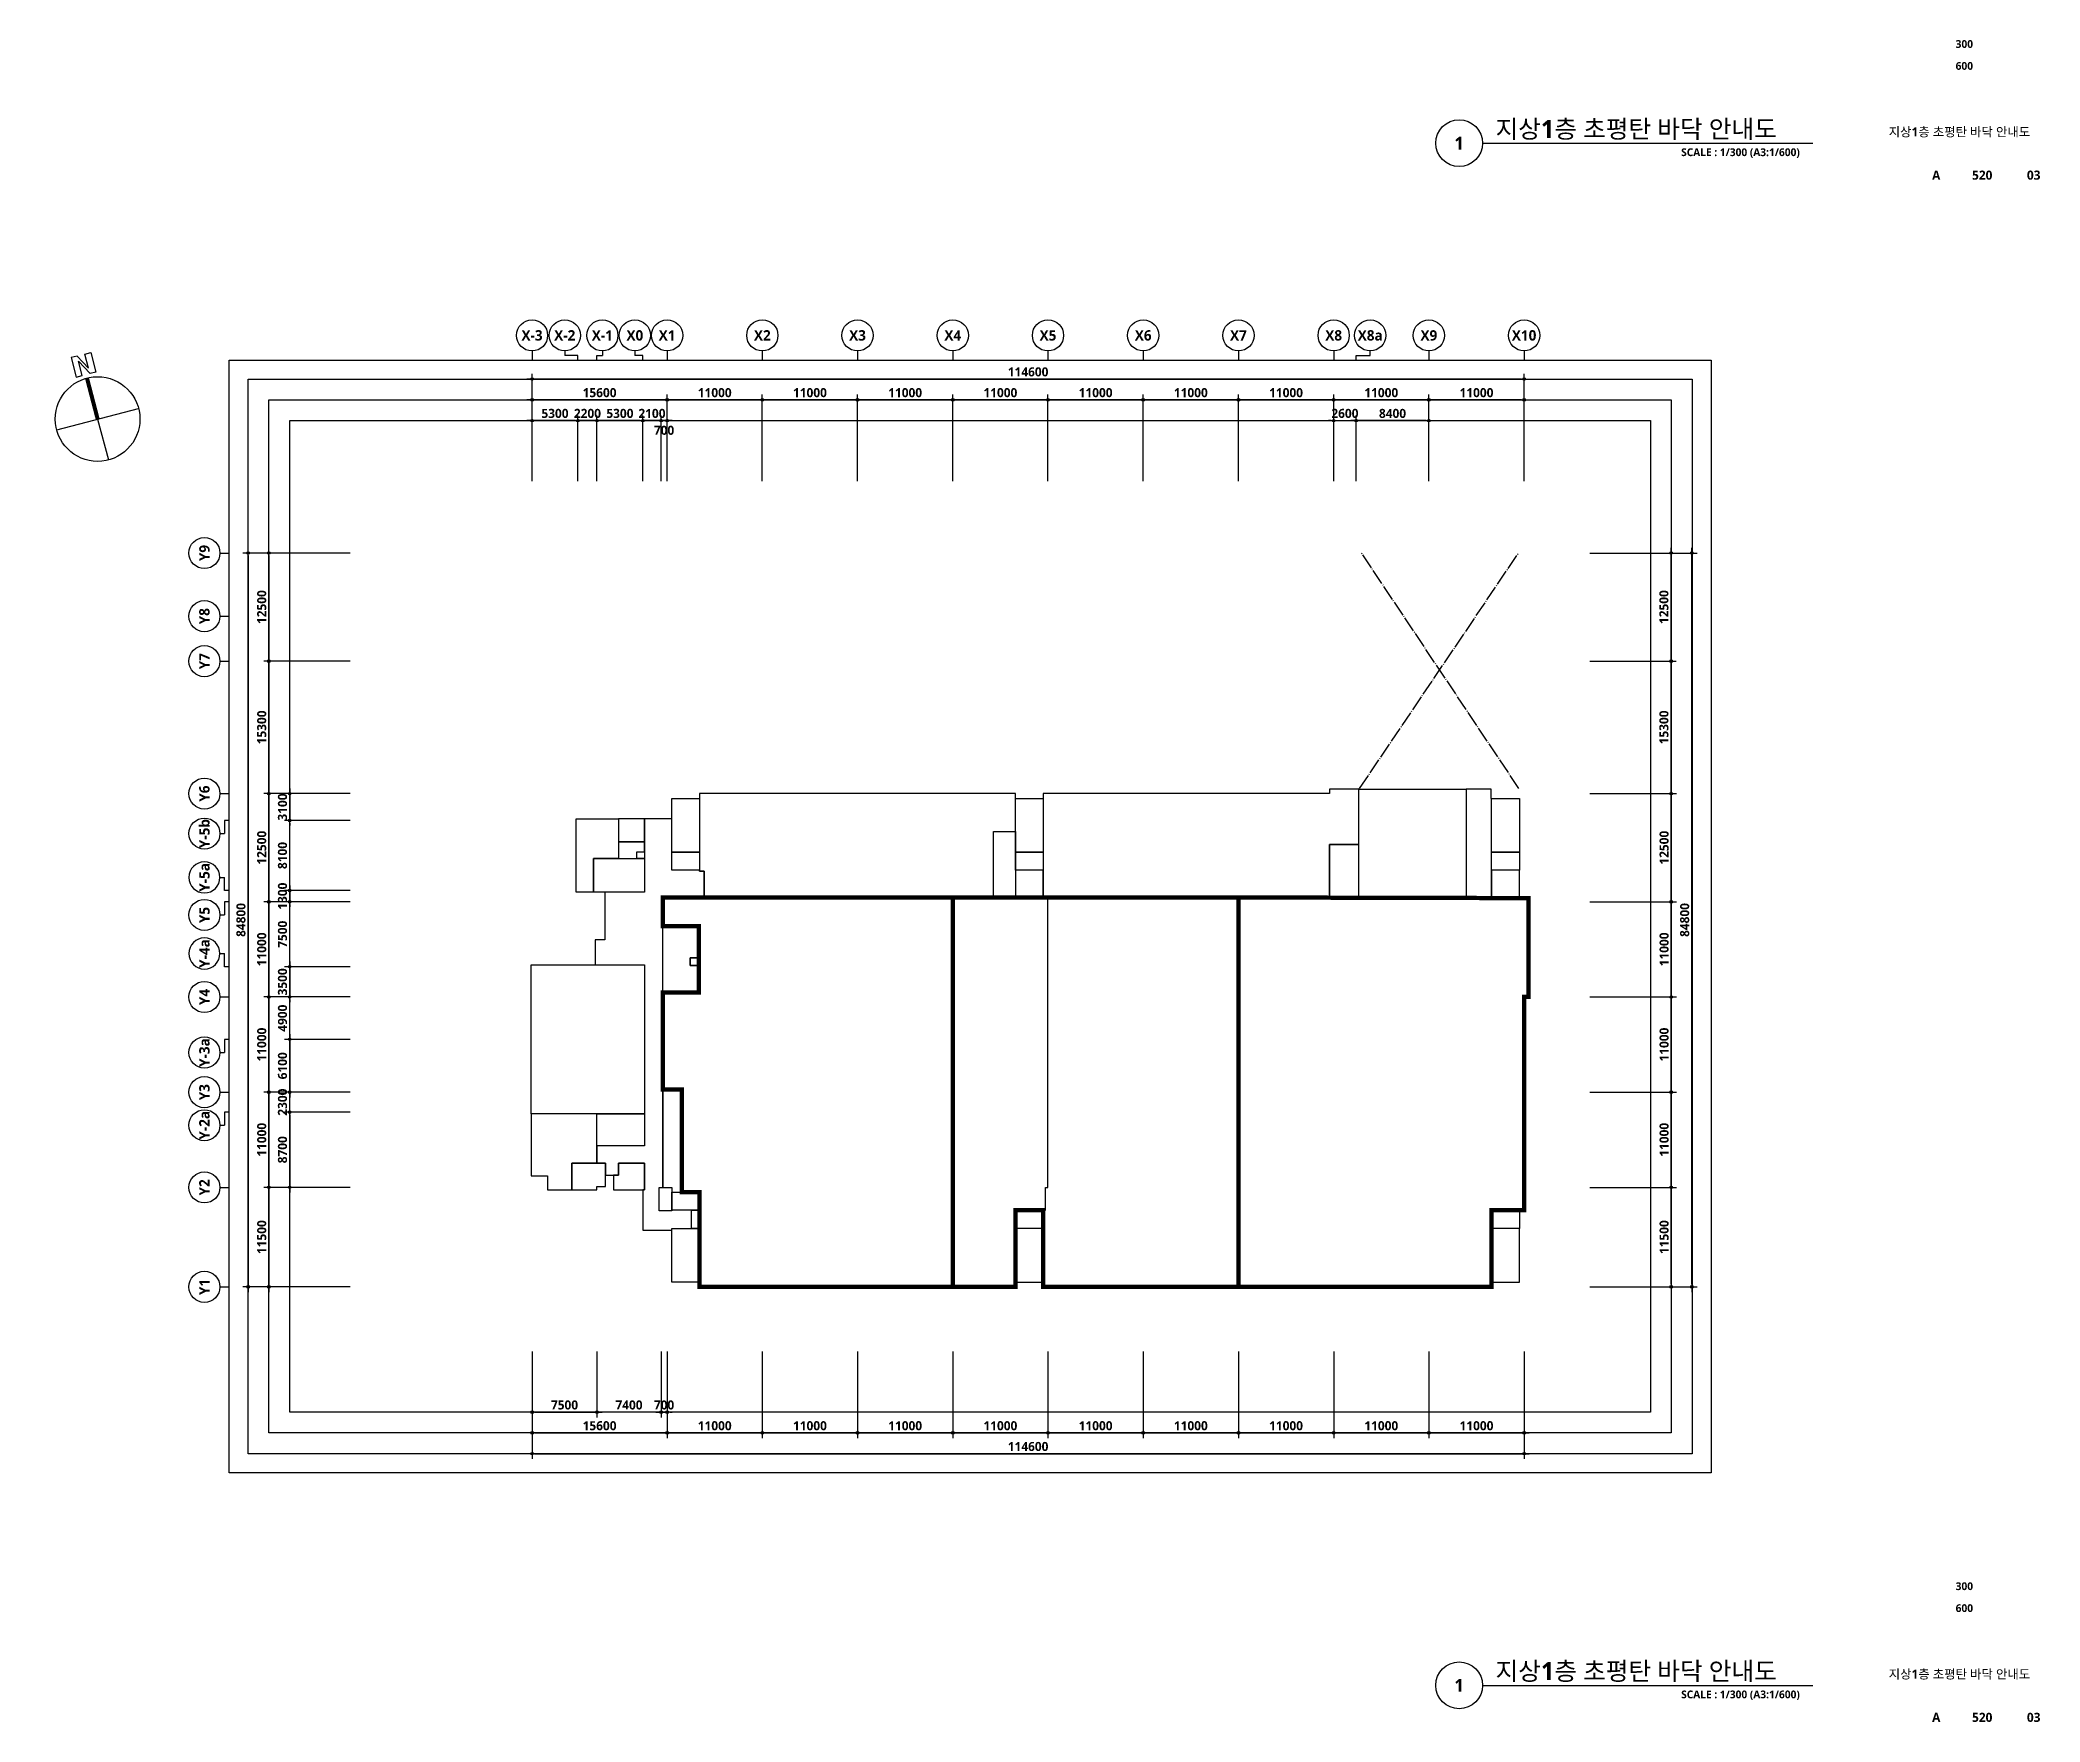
# Model space of a CAD drawing. Header units: millimetres. Extents: x -5354 to 997967, y -1313401 to 249081.
# Drawn here: x 246646 to 477680, y -1313401 to -1119046 of the extents above; entities that cross this region are included whole.
import ezdxf
from ezdxf.enums import TextEntityAlignment as Align

# ---------------------------------------------------------------- set-up
doc = ezdxf.new("R2010")
doc.units = ezdxf.units.MM
doc.header["$LTSCALE"] = 300
doc.header["$MEASUREMENT"] = 0
doc.header["$PDSIZE"] = -10
doc.linetypes.add('STD_SHAFT', pattern=[7.3, 6, -0.5, 0.3, -0.5])
doc.layers.get('0').update_dxf_attribs({"linetype": 'CONTINUOUS'})
doc.layers.get('Defpoints').update_dxf_attribs({"color": 153, "linetype": 'CONTINUOUS'})
for name, color, linetype in [('A-ANNO-SYMB', 7, 'CONTINUOUS'), ('A-ANNO-TEXT1', 7, 'CONTINUOUS'), ('A-ANNO-TITL', 7, 'CONTINUOUS'), ('A-FLOR-OPEN-BELO', 6, 'STD_SHAFT'), ('A-ST-AXIS-BUB', 7, 'CONTINUOUS'), ('A-ST-AXIS-DIM', 7, 'CONTINUOUS'), ('AA-XXXX-TXT1', 2, 'CONTINUOUS'), ('ILDO_Cosinus Joint', 20, 'CONTINUOUS'), ('X-SEC-종$0$A-ST-AXIS-BUB', 7, 'CONTINUOUS')]:
    doc.layers.add(name, color=color, linetype=linetype)
doc.layers.add('Defpoint', color=161, linetype='CONTINUOUS', plot=False)
doc.layers.add('면적', color=210, linetype='CONTINUOUS', plot=False)
doc.styles.add('SH_대대리576', font='')
doc.styles.get('SH_대대리576').set_extended_font_data('NanumGothic', bold=True)
doc.dimstyles.new('SHP 600', dxfattribs={"dimscale": 300, "dimtxt": 3.5, "dimasz": 1, "dimexe": 2, "dimexo": 2, "dimgap": 1, "dimtad": 1, "dimdec": 0, "dimzin": 0, "dimdsep": 46, "dimtxsty": 'SH_대대리576', "dimblk": 'DIMDOT', "dimcen": 0.09, "dimclrt": 3, "dimadec": 0, "dimazin": 1, "dimtfac": 1, "dimtdec": 0, "dimtix": 1, "dimtmove": 2, "dimatfit": 0, "dimldrblk": 'DIMDOT', "dimfxl": 1, "dimtolj": 1, "dimtzin": 0, "dimarcsym": 0})

msp = doc.modelspace()

# ---------------------------------------------------------------- texts
at = {"layer": 'A-ANNO-TEXT1', "style": 'SH_대대리576'}
for s, p in [('X-3', (303487.2, -1153175.9)), ('X-2', (307264.3, -1153175.9)), ('X-1', (311610.1, -1153175.9)), ('X0', (315364.3, -1153175.9)), ('X1', (319087.2, -1153175.9)), ('X2', (330087.2, -1153175.9)), ('X3', (341087.2, -1153175.9)), ('X4', (352087.2, -1153175.9)), ('X5', (363087.2, -1153175.9)), ('X6', (374087.2, -1153175.9)), ('X7', (385087.2, -1153175.9)), ('X8', (396087.2, -1153175.9)), ('X8a', (400310.1, -1153175.9)), ('X9', (407087.2, -1153175.9)), ('X10', (418087.2, -1153175.9))]:
    msp.add_text(s, height=1200, dxfattribs=at).set_placement(p, align=Align.MIDDLE_CENTER)
for s, p in [('Y9', (265637.2, -1178325.9)), ('Y8', (265637.2, -1185625.9)), ('Y7', (265637.2, -1190825.9)), ('Y6', (265637.2, -1206125.9)), ('Y-5b', (265637.2, -1210748.8)), ('Y-5a', (265637.2, -1215803)), ('Y5', (265637.2, -1220148.8)), ('Y-4a', (265637.2, -1224603)), ('Y4', (265637.2, -1229625.9)), ('Y-3a', (265637.2, -1236048.8)), ('Y3', (265637.2, -1240625.9)), ('Y-2a', (265637.2, -1244448.8)), ('Y2', (265637.2, -1251625.9)), ('Y1', (265637.2, -1263125.9))]:
    msp.add_text(s, height=1200, rotation=90, dxfattribs=at).set_placement(p, align=Align.MIDDLE_CENTER)
at = {"layer": 'A-ANNO-TITL', "style": 'SH_대대리576'}
for s, height, p in [('300', 900, (468940.9, -1119508.9)), ('600', 900, (468940.9, -1122042.1)), ('지상1층 초평탄 바닥 안내도', 1050, (468375.6, -1129650.5)), ('A', 1050, (465692.9, -1134661)), ('520', 1050, (471006.2, -1134661)), ('03', 1050, (476952.6, -1134661)), ('300', 900, (468940.9, -1297708.9)), ('600', 900, (468940.9, -1300242.1)), ('지상1층 초평탄 바닥 안내도', 1050, (468375.6, -1307850.5)), ('A', 1050, (465692.9, -1312861)), ('520', 1050, (471006.2, -1312861)), ('03', 1050, (476952.6, -1312861))]:
    msp.add_text(s, height=height, dxfattribs=at).set_placement(p, align=Align.MIDDLE)

# ---------------------------------------------------------------- blocks, each defined once
blk = doc.blocks.new('DIMDOT')
at = {"color": 0}
blk.add_line((-2, 0), (2, 0), dxfattribs=at)
for radius in [0.5, 0.25]:
    blk.add_circle((0, 0), radius, dxfattribs=at)
blk = doc.blocks.new('*D993')
at = {"layer": 'A-ST-AXIS-DIM', "color": 0, "lineweight": -2, "transparency": 16777216}
for p, q in [((303487, -1170026), (303487, -1157626)), ((417787, -1158226), (303787, -1158226)), ((418087, -1170026), (418087, -1157626))]:
    blk.add_line(p, q, dxfattribs=at)
at = {"layer": 'Defpoints', "color": 0, "transparency": 16777216}
for p in [(303487, -1158226), (303487, -1170626), (418087, -1170626)]:
    blk.add_point(p, dxfattribs=at)
at = {"layer": 'A-ST-AXIS-DIM', "color": 0, "lineweight": -2, "transparency": 16777216, "xscale": 300, "yscale": 300, "zscale": 300, "rotation": 180}
blk.add_blockref('DIMDOT', (303487, -1158226), dxfattribs=at)
at = {"layer": 'A-ST-AXIS-DIM', "color": 0, "lineweight": -2, "transparency": 16777216, "xscale": 300, "yscale": 300, "zscale": 300}
blk.add_blockref('DIMDOT', (418087, -1158226), dxfattribs=at)
at = {"layer": 'A-ST-AXIS-DIM', "color": 3, "transparency": 16777216, "insert": (360787, -1157401), "char_height": 1050, "attachment_point": 5, "style": 'SH_대대리576'}
blk.add_mtext('\\A1;114600', dxfattribs=at)
blk = doc.blocks.new('*D994')
at = {"layer": 'A-ST-AXIS-DIM', "color": 0, "lineweight": -2, "transparency": 16777216}
for p, q in [((319087, -1170026), (319087, -1160026)), ((329787, -1160626), (319387, -1160626)), ((330087, -1170026), (330087, -1160026))]:
    blk.add_line(p, q, dxfattribs=at)
at = {"layer": 'Defpoints', "color": 0, "transparency": 16777216}
for p in [(319087, -1160626), (319087, -1170626), (330087, -1170626)]:
    blk.add_point(p, dxfattribs=at)
at = {"layer": 'A-ST-AXIS-DIM', "color": 0, "lineweight": -2, "transparency": 16777216, "xscale": 300, "yscale": 300, "zscale": 300, "rotation": 180}
blk.add_blockref('DIMDOT', (319087, -1160626), dxfattribs=at)
at = {"layer": 'A-ST-AXIS-DIM', "color": 0, "lineweight": -2, "transparency": 16777216, "xscale": 300, "yscale": 300, "zscale": 300}
blk.add_blockref('DIMDOT', (330087, -1160626), dxfattribs=at)
at = {"layer": 'A-ST-AXIS-DIM', "color": 3, "transparency": 16777216, "insert": (324587, -1159801), "char_height": 1050, "attachment_point": 5, "style": 'SH_대대리576'}
blk.add_mtext('\\A1;11000', dxfattribs=at)
blk = doc.blocks.new('*D995')
at = {"layer": 'A-ST-AXIS-DIM', "color": 0, "lineweight": -2, "transparency": 16777216}
for p, q in [((330087, -1170026), (330087, -1160026)), ((340787, -1160626), (330387, -1160626)), ((341087, -1170026), (341087, -1160026))]:
    blk.add_line(p, q, dxfattribs=at)
at = {"layer": 'Defpoints', "color": 0, "transparency": 16777216}
for p in [(330087, -1160626), (330087, -1170626), (341087, -1170626)]:
    blk.add_point(p, dxfattribs=at)
at = {"layer": 'A-ST-AXIS-DIM', "color": 0, "lineweight": -2, "transparency": 16777216, "xscale": 300, "yscale": 300, "zscale": 300, "rotation": 180}
blk.add_blockref('DIMDOT', (330087, -1160626), dxfattribs=at)
at = {"layer": 'A-ST-AXIS-DIM', "color": 0, "lineweight": -2, "transparency": 16777216, "xscale": 300, "yscale": 300, "zscale": 300}
blk.add_blockref('DIMDOT', (341087, -1160626), dxfattribs=at)
at = {"layer": 'A-ST-AXIS-DIM', "color": 3, "transparency": 16777216, "insert": (335587, -1159801), "char_height": 1050, "attachment_point": 5, "style": 'SH_대대리576'}
blk.add_mtext('\\A1;11000', dxfattribs=at)
blk = doc.blocks.new('*D996')
at = {"layer": 'A-ST-AXIS-DIM', "color": 0, "lineweight": -2, "transparency": 16777216}
for p, q in [((341087, -1170026), (341087, -1160026)), ((351787, -1160626), (341387, -1160626)), ((352087, -1170026), (352087, -1160026))]:
    blk.add_line(p, q, dxfattribs=at)
at = {"layer": 'Defpoints', "color": 0, "transparency": 16777216}
for p in [(341087, -1160626), (341087, -1170626), (352087, -1170626)]:
    blk.add_point(p, dxfattribs=at)
at = {"layer": 'A-ST-AXIS-DIM', "color": 0, "lineweight": -2, "transparency": 16777216, "xscale": 300, "yscale": 300, "zscale": 300, "rotation": 180}
blk.add_blockref('DIMDOT', (341087, -1160626), dxfattribs=at)
at = {"layer": 'A-ST-AXIS-DIM', "color": 0, "lineweight": -2, "transparency": 16777216, "xscale": 300, "yscale": 300, "zscale": 300}
blk.add_blockref('DIMDOT', (352087, -1160626), dxfattribs=at)
at = {"layer": 'A-ST-AXIS-DIM', "color": 3, "transparency": 16777216, "insert": (346587, -1159801), "char_height": 1050, "attachment_point": 5, "style": 'SH_대대리576'}
blk.add_mtext('\\A1;11000', dxfattribs=at)
blk = doc.blocks.new('*D997')
at = {"layer": 'A-ST-AXIS-DIM', "color": 0, "lineweight": -2, "transparency": 16777216}
for p, q in [((352087, -1170026), (352087, -1160026)), ((362787, -1160626), (352387, -1160626)), ((363087, -1170026), (363087, -1160026))]:
    blk.add_line(p, q, dxfattribs=at)
at = {"layer": 'Defpoints', "color": 0, "transparency": 16777216}
for p in [(352087, -1160626), (352087, -1170626), (363087, -1170626)]:
    blk.add_point(p, dxfattribs=at)
at = {"layer": 'A-ST-AXIS-DIM', "color": 0, "lineweight": -2, "transparency": 16777216, "xscale": 300, "yscale": 300, "zscale": 300, "rotation": 180}
blk.add_blockref('DIMDOT', (352087, -1160626), dxfattribs=at)
at = {"layer": 'A-ST-AXIS-DIM', "color": 0, "lineweight": -2, "transparency": 16777216, "xscale": 300, "yscale": 300, "zscale": 300}
blk.add_blockref('DIMDOT', (363087, -1160626), dxfattribs=at)
at = {"layer": 'A-ST-AXIS-DIM', "color": 3, "transparency": 16777216, "insert": (357587, -1159801), "char_height": 1050, "attachment_point": 5, "style": 'SH_대대리576'}
blk.add_mtext('\\A1;11000', dxfattribs=at)
blk = doc.blocks.new('*D998')
at = {"layer": 'A-ST-AXIS-DIM', "color": 0, "lineweight": -2, "transparency": 16777216}
for p, q in [((363087, -1170026), (363087, -1160026)), ((373787, -1160626), (363387, -1160626)), ((374087, -1170026), (374087, -1160026))]:
    blk.add_line(p, q, dxfattribs=at)
at = {"layer": 'Defpoints', "color": 0, "transparency": 16777216}
for p in [(363087, -1160626), (363087, -1170626), (374087, -1170626)]:
    blk.add_point(p, dxfattribs=at)
at = {"layer": 'A-ST-AXIS-DIM', "color": 0, "lineweight": -2, "transparency": 16777216, "xscale": 300, "yscale": 300, "zscale": 300, "rotation": 180}
blk.add_blockref('DIMDOT', (363087, -1160626), dxfattribs=at)
at = {"layer": 'A-ST-AXIS-DIM', "color": 0, "lineweight": -2, "transparency": 16777216, "xscale": 300, "yscale": 300, "zscale": 300}
blk.add_blockref('DIMDOT', (374087, -1160626), dxfattribs=at)
at = {"layer": 'A-ST-AXIS-DIM', "color": 3, "transparency": 16777216, "insert": (368587, -1159801), "char_height": 1050, "attachment_point": 5, "style": 'SH_대대리576'}
blk.add_mtext('\\A1;11000', dxfattribs=at)
blk = doc.blocks.new('*D999')
at = {"layer": 'A-ST-AXIS-DIM', "color": 0, "lineweight": -2, "transparency": 16777216}
for p, q in [((374087, -1170026), (374087, -1160026)), ((384787, -1160626), (374387, -1160626)), ((385087, -1170026), (385087, -1160026))]:
    blk.add_line(p, q, dxfattribs=at)
at = {"layer": 'Defpoints', "color": 0, "transparency": 16777216}
for p in [(374087, -1160626), (374087, -1170626), (385087, -1170626)]:
    blk.add_point(p, dxfattribs=at)
at = {"layer": 'A-ST-AXIS-DIM', "color": 0, "lineweight": -2, "transparency": 16777216, "xscale": 300, "yscale": 300, "zscale": 300, "rotation": 180}
blk.add_blockref('DIMDOT', (374087, -1160626), dxfattribs=at)
at = {"layer": 'A-ST-AXIS-DIM', "color": 0, "lineweight": -2, "transparency": 16777216, "xscale": 300, "yscale": 300, "zscale": 300}
blk.add_blockref('DIMDOT', (385087, -1160626), dxfattribs=at)
at = {"layer": 'A-ST-AXIS-DIM', "color": 3, "transparency": 16777216, "insert": (379587, -1159801), "char_height": 1050, "attachment_point": 5, "style": 'SH_대대리576'}
blk.add_mtext('\\A1;11000', dxfattribs=at)
blk = doc.blocks.new('*D1000')
at = {"layer": 'A-ST-AXIS-DIM', "color": 0, "lineweight": -2, "transparency": 16777216}
for p, q in [((385087, -1170026), (385087, -1160026)), ((395787, -1160626), (385387, -1160626)), ((396087, -1170026), (396087, -1160026))]:
    blk.add_line(p, q, dxfattribs=at)
at = {"layer": 'Defpoints', "color": 0, "transparency": 16777216}
for p in [(385087, -1160626), (385087, -1170626), (396087, -1170626)]:
    blk.add_point(p, dxfattribs=at)
at = {"layer": 'A-ST-AXIS-DIM', "color": 0, "lineweight": -2, "transparency": 16777216, "xscale": 300, "yscale": 300, "zscale": 300, "rotation": 180}
blk.add_blockref('DIMDOT', (385087, -1160626), dxfattribs=at)
at = {"layer": 'A-ST-AXIS-DIM', "color": 0, "lineweight": -2, "transparency": 16777216, "xscale": 300, "yscale": 300, "zscale": 300}
blk.add_blockref('DIMDOT', (396087, -1160626), dxfattribs=at)
at = {"layer": 'A-ST-AXIS-DIM', "color": 3, "transparency": 16777216, "insert": (390587, -1159801), "char_height": 1050, "attachment_point": 5, "style": 'SH_대대리576'}
blk.add_mtext('\\A1;11000', dxfattribs=at)
blk = doc.blocks.new('*D1001')
at = {"layer": 'A-ST-AXIS-DIM', "color": 0, "lineweight": -2, "transparency": 16777216}
for p, q in [((396087, -1170026), (396087, -1160026)), ((406787, -1160626), (396387, -1160626)), ((407087, -1170026), (407087, -1160026))]:
    blk.add_line(p, q, dxfattribs=at)
at = {"layer": 'Defpoints', "color": 0, "transparency": 16777216}
for p in [(396087, -1160626), (396087, -1170626), (407087, -1170626)]:
    blk.add_point(p, dxfattribs=at)
at = {"layer": 'A-ST-AXIS-DIM', "color": 0, "lineweight": -2, "transparency": 16777216, "xscale": 300, "yscale": 300, "zscale": 300, "rotation": 180}
blk.add_blockref('DIMDOT', (396087, -1160626), dxfattribs=at)
at = {"layer": 'A-ST-AXIS-DIM', "color": 0, "lineweight": -2, "transparency": 16777216, "xscale": 300, "yscale": 300, "zscale": 300}
blk.add_blockref('DIMDOT', (407087, -1160626), dxfattribs=at)
at = {"layer": 'A-ST-AXIS-DIM', "color": 3, "transparency": 16777216, "insert": (401587, -1159801), "char_height": 1050, "attachment_point": 5, "style": 'SH_대대리576'}
blk.add_mtext('\\A1;11000', dxfattribs=at)
blk = doc.blocks.new('*D1002')
at = {"layer": 'A-ST-AXIS-DIM', "color": 0, "lineweight": -2, "transparency": 16777216}
for p, q in [((407087, -1170026), (407087, -1160026)), ((417787, -1160626), (407387, -1160626)), ((418087, -1170026), (418087, -1160026))]:
    blk.add_line(p, q, dxfattribs=at)
at = {"layer": 'Defpoints', "color": 0, "transparency": 16777216}
for p in [(407087, -1160626), (407087, -1170626), (418087, -1170626)]:
    blk.add_point(p, dxfattribs=at)
at = {"layer": 'A-ST-AXIS-DIM', "color": 0, "lineweight": -2, "transparency": 16777216, "xscale": 300, "yscale": 300, "zscale": 300, "rotation": 180}
blk.add_blockref('DIMDOT', (407087, -1160626), dxfattribs=at)
at = {"layer": 'A-ST-AXIS-DIM', "color": 0, "lineweight": -2, "transparency": 16777216, "xscale": 300, "yscale": 300, "zscale": 300}
blk.add_blockref('DIMDOT', (418087, -1160626), dxfattribs=at)
at = {"layer": 'A-ST-AXIS-DIM', "color": 3, "transparency": 16777216, "insert": (412587, -1159801), "char_height": 1050, "attachment_point": 5, "style": 'SH_대대리576'}
blk.add_mtext('\\A1;11000', dxfattribs=at)
blk = doc.blocks.new('*D1003')
at = {"layer": 'A-ST-AXIS-DIM', "color": 0, "lineweight": -2, "transparency": 16777216}
for p, q in [((303487, -1170026), (303487, -1160026)), ((318787, -1160626), (303787, -1160626)), ((319087, -1170026), (319087, -1160026))]:
    blk.add_line(p, q, dxfattribs=at)
at = {"layer": 'Defpoints', "color": 0, "transparency": 16777216}
for p in [(303487, -1160626), (303487, -1170626), (319087, -1170626)]:
    blk.add_point(p, dxfattribs=at)
at = {"layer": 'A-ST-AXIS-DIM', "color": 0, "lineweight": -2, "transparency": 16777216, "xscale": 300, "yscale": 300, "zscale": 300, "rotation": 180}
blk.add_blockref('DIMDOT', (303487, -1160626), dxfattribs=at)
at = {"layer": 'A-ST-AXIS-DIM', "color": 0, "lineweight": -2, "transparency": 16777216, "xscale": 300, "yscale": 300, "zscale": 300}
blk.add_blockref('DIMDOT', (319087, -1160626), dxfattribs=at)
at = {"layer": 'A-ST-AXIS-DIM', "color": 3, "transparency": 16777216, "insert": (311287, -1159801), "char_height": 1050, "attachment_point": 5, "style": 'SH_대대리576'}
blk.add_mtext('\\A1;15600', dxfattribs=at)
blk = doc.blocks.new('*D1024')
at = {"layer": 'A-ST-AXIS-DIM', "color": 0, "lineweight": -2, "transparency": 16777216}
for p, q in [((282487, -1178326), (270087, -1178326)), ((270687, -1178626), (270687, -1262826)), ((282487, -1263126), (270087, -1263126))]:
    blk.add_line(p, q, dxfattribs=at)
at = {"layer": 'Defpoints', "color": 0, "transparency": 16777216}
for p in [(283087, -1178326), (270687, -1263126), (283087, -1263126)]:
    blk.add_point(p, dxfattribs=at)
at = {"layer": 'A-ST-AXIS-DIM', "color": 0, "lineweight": -2, "transparency": 16777216, "xscale": 300, "yscale": 300, "zscale": 300}
for p, rotation in [((270687, -1178326), 90), ((270687, -1263126), 270)]:
    blk.add_blockref('DIMDOT', p, dxfattribs=dict(at, rotation=rotation))
at = {"layer": 'A-ST-AXIS-DIM', "color": 3, "transparency": 16777216, "insert": (269862, -1220726), "char_height": 1050, "attachment_point": 5, "rotation": 90, "style": 'SH_대대리576'}
blk.add_mtext('\\A1;84800', dxfattribs=at)
blk = doc.blocks.new('*D1025')
at = {"layer": 'A-ST-AXIS-DIM', "color": 0, "lineweight": -2, "transparency": 16777216}
for p, q in [((282487, -1251626), (272487, -1251626)), ((273087, -1251926), (273087, -1262826)), ((282487, -1263126), (272487, -1263126))]:
    blk.add_line(p, q, dxfattribs=at)
at = {"layer": 'Defpoints', "color": 0, "transparency": 16777216}
for p in [(283087, -1251626), (273087, -1263126), (283087, -1263126)]:
    blk.add_point(p, dxfattribs=at)
at = {"layer": 'A-ST-AXIS-DIM', "color": 0, "lineweight": -2, "transparency": 16777216, "xscale": 300, "yscale": 300, "zscale": 300}
for p, rotation in [((273087, -1251626), 90), ((273087, -1263126), 270)]:
    blk.add_blockref('DIMDOT', p, dxfattribs=dict(at, rotation=rotation))
at = {"layer": 'A-ST-AXIS-DIM', "color": 3, "transparency": 16777216, "insert": (272262, -1257376), "char_height": 1050, "attachment_point": 5, "rotation": 90, "style": 'SH_대대리576'}
blk.add_mtext('\\A1;11500', dxfattribs=at)
blk = doc.blocks.new('*D1026')
at = {"layer": 'A-ST-AXIS-DIM', "color": 0, "lineweight": -2, "transparency": 16777216}
for p, q in [((282487, -1240626), (272487, -1240626)), ((273087, -1240926), (273087, -1251326)), ((282487, -1251626), (272487, -1251626))]:
    blk.add_line(p, q, dxfattribs=at)
at = {"layer": 'Defpoints', "color": 0, "transparency": 16777216}
for p in [(283087, -1240626), (273087, -1251626), (283087, -1251626)]:
    blk.add_point(p, dxfattribs=at)
at = {"layer": 'A-ST-AXIS-DIM', "color": 0, "lineweight": -2, "transparency": 16777216, "xscale": 300, "yscale": 300, "zscale": 300}
for p, rotation in [((273087, -1240626), 90), ((273087, -1251626), 270)]:
    blk.add_blockref('DIMDOT', p, dxfattribs=dict(at, rotation=rotation))
at = {"layer": 'A-ST-AXIS-DIM', "color": 3, "transparency": 16777216, "insert": (272262, -1246126), "char_height": 1050, "attachment_point": 5, "rotation": 90, "style": 'SH_대대리576'}
blk.add_mtext('\\A1;11000', dxfattribs=at)
blk = doc.blocks.new('*D1027')
at = {"layer": 'A-ST-AXIS-DIM', "color": 0, "lineweight": -2, "transparency": 16777216}
for p, q in [((282487, -1229626), (272487, -1229626)), ((273087, -1229926), (273087, -1240326)), ((282487, -1240626), (272487, -1240626))]:
    blk.add_line(p, q, dxfattribs=at)
at = {"layer": 'Defpoints', "color": 0, "transparency": 16777216}
for p in [(283087, -1229626), (273087, -1240626), (283087, -1240626)]:
    blk.add_point(p, dxfattribs=at)
at = {"layer": 'A-ST-AXIS-DIM', "color": 0, "lineweight": -2, "transparency": 16777216, "xscale": 300, "yscale": 300, "zscale": 300}
for p, rotation in [((273087, -1229626), 90), ((273087, -1240626), 270)]:
    blk.add_blockref('DIMDOT', p, dxfattribs=dict(at, rotation=rotation))
at = {"layer": 'A-ST-AXIS-DIM', "color": 3, "transparency": 16777216, "insert": (272262, -1235126), "char_height": 1050, "attachment_point": 5, "rotation": 90, "style": 'SH_대대리576'}
blk.add_mtext('\\A1;11000', dxfattribs=at)
blk = doc.blocks.new('*D1028')
at = {"layer": 'A-ST-AXIS-DIM', "color": 0, "lineweight": -2, "transparency": 16777216}
for p, q in [((282487, -1218626), (272487, -1218626)), ((273087, -1218926), (273087, -1229326)), ((282487, -1229626), (272487, -1229626))]:
    blk.add_line(p, q, dxfattribs=at)
at = {"layer": 'Defpoints', "color": 0, "transparency": 16777216}
for p in [(283087, -1218626), (273087, -1229626), (283087, -1229626)]:
    blk.add_point(p, dxfattribs=at)
at = {"layer": 'A-ST-AXIS-DIM', "color": 0, "lineweight": -2, "transparency": 16777216, "xscale": 300, "yscale": 300, "zscale": 300}
for p, rotation in [((273087, -1218626), 90), ((273087, -1229626), 270)]:
    blk.add_blockref('DIMDOT', p, dxfattribs=dict(at, rotation=rotation))
at = {"layer": 'A-ST-AXIS-DIM', "color": 3, "transparency": 16777216, "insert": (272262, -1224126), "char_height": 1050, "attachment_point": 5, "rotation": 90, "style": 'SH_대대리576'}
blk.add_mtext('\\A1;11000', dxfattribs=at)
blk = doc.blocks.new('*D1029')
at = {"layer": 'A-ST-AXIS-DIM', "color": 0, "lineweight": -2, "transparency": 16777216}
for p, q in [((282487, -1206126), (272487, -1206126)), ((273087, -1206426), (273087, -1218326)), ((282487, -1218626), (272487, -1218626))]:
    blk.add_line(p, q, dxfattribs=at)
at = {"layer": 'Defpoints', "color": 0, "transparency": 16777216}
for p in [(283087, -1206126), (273087, -1218626), (283087, -1218626)]:
    blk.add_point(p, dxfattribs=at)
at = {"layer": 'A-ST-AXIS-DIM', "color": 0, "lineweight": -2, "transparency": 16777216, "xscale": 300, "yscale": 300, "zscale": 300}
for p, rotation in [((273087, -1206126), 90), ((273087, -1218626), 270)]:
    blk.add_blockref('DIMDOT', p, dxfattribs=dict(at, rotation=rotation))
at = {"layer": 'A-ST-AXIS-DIM', "color": 3, "transparency": 16777216, "insert": (272262, -1212376), "char_height": 1050, "attachment_point": 5, "rotation": 90, "style": 'SH_대대리576'}
blk.add_mtext('\\A1;12500', dxfattribs=at)
blk = doc.blocks.new('*D1030')
at = {"layer": 'A-ST-AXIS-DIM', "color": 0, "lineweight": -2, "transparency": 16777216}
for p, q in [((282487, -1190826), (272487, -1190826)), ((273087, -1191126), (273087, -1205826)), ((282487, -1206126), (272487, -1206126))]:
    blk.add_line(p, q, dxfattribs=at)
at = {"layer": 'Defpoints', "color": 0, "transparency": 16777216}
for p in [(283087, -1190826), (273087, -1206126), (283087, -1206126)]:
    blk.add_point(p, dxfattribs=at)
at = {"layer": 'A-ST-AXIS-DIM', "color": 0, "lineweight": -2, "transparency": 16777216, "xscale": 300, "yscale": 300, "zscale": 300}
for p, rotation in [((273087, -1190826), 90), ((273087, -1206126), 270)]:
    blk.add_blockref('DIMDOT', p, dxfattribs=dict(at, rotation=rotation))
at = {"layer": 'A-ST-AXIS-DIM', "color": 3, "transparency": 16777216, "insert": (272262, -1198476), "char_height": 1050, "attachment_point": 5, "rotation": 90, "style": 'SH_대대리576'}
blk.add_mtext('\\A1;15300', dxfattribs=at)
blk = doc.blocks.new('*D1031')
at = {"layer": 'A-ST-AXIS-DIM', "color": 0, "lineweight": -2, "transparency": 16777216}
for p, q in [((282487, -1178326), (272487, -1178326)), ((273087, -1178626), (273087, -1190526)), ((282487, -1190826), (272487, -1190826))]:
    blk.add_line(p, q, dxfattribs=at)
at = {"layer": 'Defpoints', "color": 0, "transparency": 16777216}
for p in [(283087, -1178326), (273087, -1190826), (283087, -1190826)]:
    blk.add_point(p, dxfattribs=at)
at = {"layer": 'A-ST-AXIS-DIM', "color": 0, "lineweight": -2, "transparency": 16777216, "xscale": 300, "yscale": 300, "zscale": 300}
for p, rotation in [((273087, -1178326), 90), ((273087, -1190826), 270)]:
    blk.add_blockref('DIMDOT', p, dxfattribs=dict(at, rotation=rotation))
at = {"layer": 'A-ST-AXIS-DIM', "color": 3, "transparency": 16777216, "insert": (272262, -1184576), "char_height": 1050, "attachment_point": 5, "rotation": 90, "style": 'SH_대대리576'}
blk.add_mtext('\\A1;12500', dxfattribs=at)
blk = doc.blocks.new('*D1084')
at = {"layer": 'A-ST-AXIS-DIM', "color": 0, "lineweight": -2, "transparency": 16777216}
for p, q in [((425662, -1178326), (435662, -1178326)), ((435062, -1190526), (435062, -1178626)), ((425662, -1190826), (435662, -1190826))]:
    blk.add_line(p, q, dxfattribs=at)
at = {"layer": 'Defpoints', "color": 0, "transparency": 16777216}
for p in [(425062, -1178326), (435062, -1178326), (425062, -1190826)]:
    blk.add_point(p, dxfattribs=at)
at = {"layer": 'A-ST-AXIS-DIM', "color": 0, "lineweight": -2, "transparency": 16777216, "xscale": 300, "yscale": 300, "zscale": 300}
for p, rotation in [((435062, -1178326), 90), ((435062, -1190826), 270)]:
    blk.add_blockref('DIMDOT', p, dxfattribs=dict(at, rotation=rotation))
at = {"layer": 'A-ST-AXIS-DIM', "color": 3, "transparency": 16777216, "insert": (434237, -1184576), "char_height": 1050, "attachment_point": 5, "rotation": 90, "style": 'SH_대대리576'}
blk.add_mtext('\\A1;12500', dxfattribs=at)
blk = doc.blocks.new('*D1085')
at = {"layer": 'A-ST-AXIS-DIM', "color": 0, "lineweight": -2, "transparency": 16777216}
for p, q in [((425662, -1190826), (435662, -1190826)), ((435062, -1205826), (435062, -1191126)), ((425662, -1206126), (435662, -1206126))]:
    blk.add_line(p, q, dxfattribs=at)
at = {"layer": 'Defpoints', "color": 0, "transparency": 16777216}
for p in [(425062, -1190826), (435062, -1190826), (425062, -1206126)]:
    blk.add_point(p, dxfattribs=at)
at = {"layer": 'A-ST-AXIS-DIM', "color": 0, "lineweight": -2, "transparency": 16777216, "xscale": 300, "yscale": 300, "zscale": 300}
for p, rotation in [((435062, -1190826), 90), ((435062, -1206126), 270)]:
    blk.add_blockref('DIMDOT', p, dxfattribs=dict(at, rotation=rotation))
at = {"layer": 'A-ST-AXIS-DIM', "color": 3, "transparency": 16777216, "insert": (434237, -1198476), "char_height": 1050, "attachment_point": 5, "rotation": 90, "style": 'SH_대대리576'}
blk.add_mtext('\\A1;15300', dxfattribs=at)
blk = doc.blocks.new('*D1086')
at = {"layer": 'A-ST-AXIS-DIM', "color": 0, "lineweight": -2, "transparency": 16777216}
for p, q in [((425687, -1206126), (435687, -1206126)), ((435087, -1218326), (435087, -1206426)), ((425687, -1218626), (435687, -1218626))]:
    blk.add_line(p, q, dxfattribs=at)
at = {"layer": 'Defpoints', "color": 0, "transparency": 16777216}
for p in [(425087, -1206126), (435087, -1206126), (425087, -1218626)]:
    blk.add_point(p, dxfattribs=at)
at = {"layer": 'A-ST-AXIS-DIM', "color": 0, "lineweight": -2, "transparency": 16777216, "xscale": 300, "yscale": 300, "zscale": 300}
for p, rotation in [((435087, -1206126), 90), ((435087, -1218626), 270)]:
    blk.add_blockref('DIMDOT', p, dxfattribs=dict(at, rotation=rotation))
at = {"layer": 'A-ST-AXIS-DIM', "color": 3, "transparency": 16777216, "insert": (434262, -1212376), "char_height": 1050, "attachment_point": 5, "rotation": 90, "style": 'SH_대대리576'}
blk.add_mtext('\\A1;12500', dxfattribs=at)
blk = doc.blocks.new('*D1087')
at = {"layer": 'A-ST-AXIS-DIM', "color": 0, "lineweight": -2, "transparency": 16777216}
for p, q in [((425687, -1218626), (435687, -1218626)), ((435087, -1229326), (435087, -1218926)), ((425687, -1229626), (435687, -1229626))]:
    blk.add_line(p, q, dxfattribs=at)
at = {"layer": 'Defpoints', "color": 0, "transparency": 16777216}
for p in [(425087, -1218626), (435087, -1218626), (425087, -1229626)]:
    blk.add_point(p, dxfattribs=at)
at = {"layer": 'A-ST-AXIS-DIM', "color": 0, "lineweight": -2, "transparency": 16777216, "xscale": 300, "yscale": 300, "zscale": 300}
for p, rotation in [((435087, -1218626), 90), ((435087, -1229626), 270)]:
    blk.add_blockref('DIMDOT', p, dxfattribs=dict(at, rotation=rotation))
at = {"layer": 'A-ST-AXIS-DIM', "color": 3, "transparency": 16777216, "insert": (434262, -1224126), "char_height": 1050, "attachment_point": 5, "rotation": 90, "style": 'SH_대대리576'}
blk.add_mtext('\\A1;11000', dxfattribs=at)
blk = doc.blocks.new('*D1088')
at = {"layer": 'A-ST-AXIS-DIM', "color": 0, "lineweight": -2, "transparency": 16777216}
for p, q in [((425687, -1229626), (435687, -1229626)), ((435087, -1240326), (435087, -1229926)), ((425687, -1240626), (435687, -1240626))]:
    blk.add_line(p, q, dxfattribs=at)
at = {"layer": 'Defpoints', "color": 0, "transparency": 16777216}
for p in [(425087, -1229626), (435087, -1229626), (425087, -1240626)]:
    blk.add_point(p, dxfattribs=at)
at = {"layer": 'A-ST-AXIS-DIM', "color": 0, "lineweight": -2, "transparency": 16777216, "xscale": 300, "yscale": 300, "zscale": 300}
for p, rotation in [((435087, -1229626), 90), ((435087, -1240626), 270)]:
    blk.add_blockref('DIMDOT', p, dxfattribs=dict(at, rotation=rotation))
at = {"layer": 'A-ST-AXIS-DIM', "color": 3, "transparency": 16777216, "insert": (434262, -1235126), "char_height": 1050, "attachment_point": 5, "rotation": 90, "style": 'SH_대대리576'}
blk.add_mtext('\\A1;11000', dxfattribs=at)
blk = doc.blocks.new('*D1089')
at = {"layer": 'A-ST-AXIS-DIM', "color": 0, "lineweight": -2, "transparency": 16777216}
for p, q in [((425687, -1240626), (435687, -1240626)), ((435087, -1251326), (435087, -1240926)), ((425687, -1251626), (435687, -1251626))]:
    blk.add_line(p, q, dxfattribs=at)
at = {"layer": 'Defpoints', "color": 0, "transparency": 16777216}
for p in [(425087, -1240626), (435087, -1240626), (425087, -1251626)]:
    blk.add_point(p, dxfattribs=at)
at = {"layer": 'A-ST-AXIS-DIM', "color": 0, "lineweight": -2, "transparency": 16777216, "xscale": 300, "yscale": 300, "zscale": 300}
for p, rotation in [((435087, -1240626), 90), ((435087, -1251626), 270)]:
    blk.add_blockref('DIMDOT', p, dxfattribs=dict(at, rotation=rotation))
at = {"layer": 'A-ST-AXIS-DIM', "color": 3, "transparency": 16777216, "insert": (434262, -1246126), "char_height": 1050, "attachment_point": 5, "rotation": 90, "style": 'SH_대대리576'}
blk.add_mtext('\\A1;11000', dxfattribs=at)
blk = doc.blocks.new('*D1090')
at = {"layer": 'A-ST-AXIS-DIM', "color": 0, "lineweight": -2, "transparency": 16777216}
for p, q in [((425687, -1251626), (435687, -1251626)), ((435087, -1262826), (435087, -1251926)), ((425687, -1263126), (435687, -1263126))]:
    blk.add_line(p, q, dxfattribs=at)
at = {"layer": 'Defpoints', "color": 0, "transparency": 16777216}
for p in [(425087, -1251626), (435087, -1251626), (425087, -1263126)]:
    blk.add_point(p, dxfattribs=at)
at = {"layer": 'A-ST-AXIS-DIM', "color": 0, "lineweight": -2, "transparency": 16777216, "xscale": 300, "yscale": 300, "zscale": 300}
for p, rotation in [((435087, -1251626), 90), ((435087, -1263126), 270)]:
    blk.add_blockref('DIMDOT', p, dxfattribs=dict(at, rotation=rotation))
at = {"layer": 'A-ST-AXIS-DIM', "color": 3, "transparency": 16777216, "insert": (434262, -1257376), "char_height": 1050, "attachment_point": 5, "rotation": 90, "style": 'SH_대대리576'}
blk.add_mtext('\\A1;11500', dxfattribs=at)
blk = doc.blocks.new('*D1091')
at = {"layer": 'A-ST-AXIS-DIM', "color": 0, "lineweight": -2, "transparency": 16777216}
for p, q in [((425687, -1178326), (438062, -1178326)), ((437462, -1262826), (437462, -1178626)), ((425687, -1263126), (438062, -1263126))]:
    blk.add_line(p, q, dxfattribs=at)
at = {"layer": 'Defpoints', "color": 0, "transparency": 16777216}
for p in [(425087, -1178326), (437462, -1178326), (425087, -1263126)]:
    blk.add_point(p, dxfattribs=at)
at = {"layer": 'A-ST-AXIS-DIM', "color": 0, "lineweight": -2, "transparency": 16777216, "xscale": 300, "yscale": 300, "zscale": 300}
for p, rotation in [((437462, -1178326), 90), ((437462, -1263126), 270)]:
    blk.add_blockref('DIMDOT', p, dxfattribs=dict(at, rotation=rotation))
at = {"layer": 'A-ST-AXIS-DIM', "color": 3, "transparency": 16777216, "insert": (436637, -1220726), "char_height": 1050, "attachment_point": 5, "rotation": 90, "style": 'SH_대대리576'}
blk.add_mtext('\\A1;84800', dxfattribs=at)
blk = doc.blocks.new('*D1092')
at = {"layer": 'A-ST-AXIS-DIM', "color": 0, "lineweight": -2, "transparency": 16777216}
for p, q in [((407087, -1270597), (407087, -1280597)), ((418087, -1270597), (418087, -1280597)), ((407387, -1279997), (417787, -1279997))]:
    blk.add_line(p, q, dxfattribs=at)
at = {"layer": 'Defpoints', "color": 0, "transparency": 16777216}
for p in [(407087, -1269997), (418087, -1269997), (418087, -1279997)]:
    blk.add_point(p, dxfattribs=at)
at = {"layer": 'A-ST-AXIS-DIM', "color": 0, "lineweight": -2, "transparency": 16777216, "xscale": 300, "yscale": 300, "zscale": 300, "rotation": 180}
blk.add_blockref('DIMDOT', (407087, -1279997), dxfattribs=at)
at = {"layer": 'A-ST-AXIS-DIM', "color": 0, "lineweight": -2, "transparency": 16777216, "xscale": 300, "yscale": 300, "zscale": 300}
blk.add_blockref('DIMDOT', (418087, -1279997), dxfattribs=at)
at = {"layer": 'A-ST-AXIS-DIM', "color": 3, "transparency": 16777216, "insert": (412587, -1279172), "char_height": 1050, "attachment_point": 5, "style": 'SH_대대리576'}
blk.add_mtext('\\A1;11000', dxfattribs=at)
blk = doc.blocks.new('*D1093')
at = {"layer": 'A-ST-AXIS-DIM', "color": 0, "lineweight": -2, "transparency": 16777216}
for p, q in [((396087, -1270597), (396087, -1280597)), ((407087, -1270597), (407087, -1280597)), ((396387, -1279997), (406787, -1279997))]:
    blk.add_line(p, q, dxfattribs=at)
at = {"layer": 'Defpoints', "color": 0, "transparency": 16777216}
for p in [(396087, -1269997), (407087, -1269997), (407087, -1279997)]:
    blk.add_point(p, dxfattribs=at)
at = {"layer": 'A-ST-AXIS-DIM', "color": 0, "lineweight": -2, "transparency": 16777216, "xscale": 300, "yscale": 300, "zscale": 300, "rotation": 180}
blk.add_blockref('DIMDOT', (396087, -1279997), dxfattribs=at)
at = {"layer": 'A-ST-AXIS-DIM', "color": 0, "lineweight": -2, "transparency": 16777216, "xscale": 300, "yscale": 300, "zscale": 300}
blk.add_blockref('DIMDOT', (407087, -1279997), dxfattribs=at)
at = {"layer": 'A-ST-AXIS-DIM', "color": 3, "transparency": 16777216, "insert": (401587, -1279172), "char_height": 1050, "attachment_point": 5, "style": 'SH_대대리576'}
blk.add_mtext('\\A1;11000', dxfattribs=at)
blk = doc.blocks.new('*D1094')
at = {"layer": 'A-ST-AXIS-DIM', "color": 0, "lineweight": -2, "transparency": 16777216}
for p, q in [((385087, -1270597), (385087, -1280597)), ((396087, -1270597), (396087, -1280597)), ((385387, -1279997), (395787, -1279997))]:
    blk.add_line(p, q, dxfattribs=at)
at = {"layer": 'Defpoints', "color": 0, "transparency": 16777216}
for p in [(385087, -1269997), (396087, -1269997), (396087, -1279997)]:
    blk.add_point(p, dxfattribs=at)
at = {"layer": 'A-ST-AXIS-DIM', "color": 0, "lineweight": -2, "transparency": 16777216, "xscale": 300, "yscale": 300, "zscale": 300, "rotation": 180}
blk.add_blockref('DIMDOT', (385087, -1279997), dxfattribs=at)
at = {"layer": 'A-ST-AXIS-DIM', "color": 0, "lineweight": -2, "transparency": 16777216, "xscale": 300, "yscale": 300, "zscale": 300}
blk.add_blockref('DIMDOT', (396087, -1279997), dxfattribs=at)
at = {"layer": 'A-ST-AXIS-DIM', "color": 3, "transparency": 16777216, "insert": (390587, -1279172), "char_height": 1050, "attachment_point": 5, "style": 'SH_대대리576'}
blk.add_mtext('\\A1;11000', dxfattribs=at)
blk = doc.blocks.new('*D1095')
at = {"layer": 'A-ST-AXIS-DIM', "color": 0, "lineweight": -2, "transparency": 16777216}
for p, q in [((374087, -1270597), (374087, -1280597)), ((385087, -1270597), (385087, -1280597)), ((374387, -1279997), (384787, -1279997))]:
    blk.add_line(p, q, dxfattribs=at)
at = {"layer": 'Defpoints', "color": 0, "transparency": 16777216}
for p in [(374087, -1269997), (385087, -1269997), (385087, -1279997)]:
    blk.add_point(p, dxfattribs=at)
at = {"layer": 'A-ST-AXIS-DIM', "color": 0, "lineweight": -2, "transparency": 16777216, "xscale": 300, "yscale": 300, "zscale": 300, "rotation": 180}
blk.add_blockref('DIMDOT', (374087, -1279997), dxfattribs=at)
at = {"layer": 'A-ST-AXIS-DIM', "color": 0, "lineweight": -2, "transparency": 16777216, "xscale": 300, "yscale": 300, "zscale": 300}
blk.add_blockref('DIMDOT', (385087, -1279997), dxfattribs=at)
at = {"layer": 'A-ST-AXIS-DIM', "color": 3, "transparency": 16777216, "insert": (379587, -1279172), "char_height": 1050, "attachment_point": 5, "style": 'SH_대대리576'}
blk.add_mtext('\\A1;11000', dxfattribs=at)
blk = doc.blocks.new('*D1096')
at = {"layer": 'A-ST-AXIS-DIM', "color": 0, "lineweight": -2, "transparency": 16777216}
for p, q in [((363087, -1270597), (363087, -1280597)), ((374087, -1270597), (374087, -1280597)), ((363387, -1279997), (373787, -1279997))]:
    blk.add_line(p, q, dxfattribs=at)
at = {"layer": 'Defpoints', "color": 0, "transparency": 16777216}
for p in [(363087, -1269997), (374087, -1269997), (374087, -1279997)]:
    blk.add_point(p, dxfattribs=at)
at = {"layer": 'A-ST-AXIS-DIM', "color": 0, "lineweight": -2, "transparency": 16777216, "xscale": 300, "yscale": 300, "zscale": 300, "rotation": 180}
blk.add_blockref('DIMDOT', (363087, -1279997), dxfattribs=at)
at = {"layer": 'A-ST-AXIS-DIM', "color": 0, "lineweight": -2, "transparency": 16777216, "xscale": 300, "yscale": 300, "zscale": 300}
blk.add_blockref('DIMDOT', (374087, -1279997), dxfattribs=at)
at = {"layer": 'A-ST-AXIS-DIM', "color": 3, "transparency": 16777216, "insert": (368587, -1279172), "char_height": 1050, "attachment_point": 5, "style": 'SH_대대리576'}
blk.add_mtext('\\A1;11000', dxfattribs=at)
blk = doc.blocks.new('*D1097')
at = {"layer": 'A-ST-AXIS-DIM', "color": 0, "lineweight": -2, "transparency": 16777216}
for p, q in [((352087, -1270597), (352087, -1280597)), ((363087, -1270597), (363087, -1280597)), ((352387, -1279997), (362787, -1279997))]:
    blk.add_line(p, q, dxfattribs=at)
at = {"layer": 'Defpoints', "color": 0, "transparency": 16777216}
for p in [(352087, -1269997), (363087, -1269997), (363087, -1279997)]:
    blk.add_point(p, dxfattribs=at)
at = {"layer": 'A-ST-AXIS-DIM', "color": 0, "lineweight": -2, "transparency": 16777216, "xscale": 300, "yscale": 300, "zscale": 300, "rotation": 180}
blk.add_blockref('DIMDOT', (352087, -1279997), dxfattribs=at)
at = {"layer": 'A-ST-AXIS-DIM', "color": 0, "lineweight": -2, "transparency": 16777216, "xscale": 300, "yscale": 300, "zscale": 300}
blk.add_blockref('DIMDOT', (363087, -1279997), dxfattribs=at)
at = {"layer": 'A-ST-AXIS-DIM', "color": 3, "transparency": 16777216, "insert": (357587, -1279172), "char_height": 1050, "attachment_point": 5, "style": 'SH_대대리576'}
blk.add_mtext('\\A1;11000', dxfattribs=at)
blk = doc.blocks.new('*D1098')
at = {"layer": 'A-ST-AXIS-DIM', "color": 0, "lineweight": -2, "transparency": 16777216}
for p, q in [((341087, -1270597), (341087, -1280597)), ((352087, -1270597), (352087, -1280597)), ((341387, -1279997), (351787, -1279997))]:
    blk.add_line(p, q, dxfattribs=at)
at = {"layer": 'Defpoints', "color": 0, "transparency": 16777216}
for p in [(341087, -1269997), (352087, -1269997), (352087, -1279997)]:
    blk.add_point(p, dxfattribs=at)
at = {"layer": 'A-ST-AXIS-DIM', "color": 0, "lineweight": -2, "transparency": 16777216, "xscale": 300, "yscale": 300, "zscale": 300, "rotation": 180}
blk.add_blockref('DIMDOT', (341087, -1279997), dxfattribs=at)
at = {"layer": 'A-ST-AXIS-DIM', "color": 0, "lineweight": -2, "transparency": 16777216, "xscale": 300, "yscale": 300, "zscale": 300}
blk.add_blockref('DIMDOT', (352087, -1279997), dxfattribs=at)
at = {"layer": 'A-ST-AXIS-DIM', "color": 3, "transparency": 16777216, "insert": (346587, -1279172), "char_height": 1050, "attachment_point": 5, "style": 'SH_대대리576'}
blk.add_mtext('\\A1;11000', dxfattribs=at)
blk = doc.blocks.new('*D1099')
at = {"layer": 'A-ST-AXIS-DIM', "color": 0, "lineweight": -2, "transparency": 16777216}
for p, q in [((330087, -1270597), (330087, -1280597)), ((341087, -1270597), (341087, -1280597)), ((330387, -1279997), (340787, -1279997))]:
    blk.add_line(p, q, dxfattribs=at)
at = {"layer": 'Defpoints', "color": 0, "transparency": 16777216}
for p in [(330087, -1269997), (341087, -1269997), (341087, -1279997)]:
    blk.add_point(p, dxfattribs=at)
at = {"layer": 'A-ST-AXIS-DIM', "color": 0, "lineweight": -2, "transparency": 16777216, "xscale": 300, "yscale": 300, "zscale": 300, "rotation": 180}
blk.add_blockref('DIMDOT', (330087, -1279997), dxfattribs=at)
at = {"layer": 'A-ST-AXIS-DIM', "color": 0, "lineweight": -2, "transparency": 16777216, "xscale": 300, "yscale": 300, "zscale": 300}
blk.add_blockref('DIMDOT', (341087, -1279997), dxfattribs=at)
at = {"layer": 'A-ST-AXIS-DIM', "color": 3, "transparency": 16777216, "insert": (335587, -1279172), "char_height": 1050, "attachment_point": 5, "style": 'SH_대대리576'}
blk.add_mtext('\\A1;11000', dxfattribs=at)
blk = doc.blocks.new('*D1100')
at = {"layer": 'A-ST-AXIS-DIM', "color": 0, "lineweight": -2, "transparency": 16777216}
for p, q in [((319087, -1270597), (319087, -1280597)), ((330087, -1270597), (330087, -1280597)), ((319387, -1279997), (329787, -1279997))]:
    blk.add_line(p, q, dxfattribs=at)
at = {"layer": 'Defpoints', "color": 0, "transparency": 16777216}
for p in [(319087, -1269997), (330087, -1269997), (330087, -1279997)]:
    blk.add_point(p, dxfattribs=at)
at = {"layer": 'A-ST-AXIS-DIM', "color": 0, "lineweight": -2, "transparency": 16777216, "xscale": 300, "yscale": 300, "zscale": 300, "rotation": 180}
blk.add_blockref('DIMDOT', (319087, -1279997), dxfattribs=at)
at = {"layer": 'A-ST-AXIS-DIM', "color": 0, "lineweight": -2, "transparency": 16777216, "xscale": 300, "yscale": 300, "zscale": 300}
blk.add_blockref('DIMDOT', (330087, -1279997), dxfattribs=at)
at = {"layer": 'A-ST-AXIS-DIM', "color": 3, "transparency": 16777216, "insert": (324587, -1279172), "char_height": 1050, "attachment_point": 5, "style": 'SH_대대리576'}
blk.add_mtext('\\A1;11000', dxfattribs=at)
blk = doc.blocks.new('*D1101')
at = {"layer": 'A-ST-AXIS-DIM', "color": 0, "lineweight": -2, "transparency": 16777216}
for p, q in [((303487, -1270597), (303487, -1280597)), ((319087, -1270597), (319087, -1280597)), ((303787, -1279997), (318787, -1279997))]:
    blk.add_line(p, q, dxfattribs=at)
at = {"layer": 'Defpoints', "color": 0, "transparency": 16777216}
for p in [(303487, -1269997), (319087, -1269997), (319087, -1279997)]:
    blk.add_point(p, dxfattribs=at)
at = {"layer": 'A-ST-AXIS-DIM', "color": 0, "lineweight": -2, "transparency": 16777216, "xscale": 300, "yscale": 300, "zscale": 300, "rotation": 180}
blk.add_blockref('DIMDOT', (303487, -1279997), dxfattribs=at)
at = {"layer": 'A-ST-AXIS-DIM', "color": 0, "lineweight": -2, "transparency": 16777216, "xscale": 300, "yscale": 300, "zscale": 300}
blk.add_blockref('DIMDOT', (319087, -1279997), dxfattribs=at)
at = {"layer": 'A-ST-AXIS-DIM', "color": 3, "transparency": 16777216, "insert": (311287, -1279172), "char_height": 1050, "attachment_point": 5, "style": 'SH_대대리576'}
blk.add_mtext('\\A1;15600', dxfattribs=at)
blk = doc.blocks.new('*D1102')
at = {"layer": 'A-ST-AXIS-DIM', "color": 0, "lineweight": -2, "transparency": 16777216}
for p, q in [((303487, -1270597), (303487, -1282997)), ((418087, -1270597), (418087, -1282997)), ((303787, -1282397), (417787, -1282397))]:
    blk.add_line(p, q, dxfattribs=at)
at = {"layer": 'Defpoints', "color": 0, "transparency": 16777216}
for p in [(303487, -1269997), (418087, -1269997), (418087, -1282397)]:
    blk.add_point(p, dxfattribs=at)
at = {"layer": 'A-ST-AXIS-DIM', "color": 0, "lineweight": -2, "transparency": 16777216, "xscale": 300, "yscale": 300, "zscale": 300, "rotation": 180}
blk.add_blockref('DIMDOT', (303487, -1282397), dxfattribs=at)
at = {"layer": 'A-ST-AXIS-DIM', "color": 0, "lineweight": -2, "transparency": 16777216, "xscale": 300, "yscale": 300, "zscale": 300}
blk.add_blockref('DIMDOT', (418087, -1282397), dxfattribs=at)
at = {"layer": 'A-ST-AXIS-DIM', "color": 3, "transparency": 16777216, "insert": (360787, -1281572), "char_height": 1050, "attachment_point": 5, "style": 'SH_대대리576'}
blk.add_mtext('\\A1;114600', dxfattribs=at)
blk = doc.blocks.new('dr-sy-018-D-M')
at = {"layer": 'A-ANNO-SYMB'}
for p, q in [((-1, 16.4), (-2.5, 16.4)), ((-2.5, 16.4), (-2.5, 11.4)), ((-1, 16.4), (1, 12.8)), ((-1, 15.09), (1.05, 11.4)), ((-1, 11.4), (-1, 15.09)), ((1, 12.8), (1, 16.4)), ((1, 16.4), (2.5, 16.4)), ((2.5, 16.4), (2.5, 11.4)), ((-2.5, 11.4), (-1, 11.4)), ((2.5, 11.4), (1.05, 11.4)), ((-10.5, 0), (10.5, 0)), ((0, 0), (0, -10.5))]:
    blk.add_line(p, q, dxfattribs=at)
at = {"layer": 'A-ANNO-SYMB', "const_width": 1}
blk.add_lwpolyline([(0, 10.5), (0, 0)], dxfattribs=at)
at = {"layer": 'A-ANNO-SYMB'}
blk.add_circle((0, 0), 10.5, dxfattribs=at)
blk = doc.blocks.new('G$CBA52A250')
at = {"layer": 'A-ST-AXIS-BUB'}
for p, q in [((1177, 0), (1177, 525)), ((1177, 525), (1800, 525)), ((1800, 1050), (1800, 525))]:
    blk.add_line(p, q, dxfattribs=at)
blk.add_circle((1800, 2850), 1800, dxfattribs=at)
blk = doc.blocks.new('A-ST-AXIS-BUB-1')
at = {"layer": 'A-ST-AXIS-BUB'}
blk.add_line((0, 350), (0, 0), dxfattribs=at)
blk.add_circle((0, 950), 600, dxfattribs=at)
blk = doc.blocks.new('A-ST-AXIS-BUB-2')
at = {"layer": 'X-SEC-종$0$A-ST-AXIS-BUB'}
blk.add_line((1800, 1050, -103000), (1800, 525, -103000), dxfattribs=at)
at = {"layer": 'X-SEC-종$0$A-ST-AXIS-BUB', "elevation": -103000}
blk.add_lwpolyline([(3323, 0), (3323, 525), (1800, 525)], dxfattribs=at)
at = {"layer": 'X-SEC-종$0$A-ST-AXIS-BUB'}
blk.add_circle((1800, 2850, -103000), 1800, dxfattribs=at)
blk = doc.blocks.new('G$C1D72D447')
at = {"layer": 'X-SEC-종$0$A-ST-AXIS-BUB'}
blk.add_line((1800, 1050, -103000), (1800, 525, -103000), dxfattribs=at)
at = {"layer": 'X-SEC-종$0$A-ST-AXIS-BUB', "elevation": -103000}
blk.add_lwpolyline([(2723, 0), (2723, 525), (1800, 525)], dxfattribs=at)
at = {"layer": 'X-SEC-종$0$A-ST-AXIS-BUB'}
blk.add_circle((1800, 2850, -103000), 1800, dxfattribs=at)
blk = doc.blocks.new('*D1151')
at = {"layer": 'A-ST-AXIS-DIM', "color": 0, "lineweight": -2, "transparency": 16777216}
for p, q in [((395787, -1163026), (395487, -1163026)), ((396087, -1170026), (396087, -1162426)), ((396087, -1163026), (398687, -1163026)), ((398687, -1170026), (398687, -1162426)), ((398987, -1163026), (399287, -1163026))]:
    blk.add_line(p, q, dxfattribs=at)
at = {"layer": 'Defpoints', "color": 0, "transparency": 16777216}
for p in [(398687, -1163026), (396087, -1170626), (398687, -1170626)]:
    blk.add_point(p, dxfattribs=at)
at = {"layer": 'A-ST-AXIS-DIM', "color": 0, "lineweight": -2, "transparency": 16777216, "xscale": 300, "yscale": 300, "zscale": 300}
blk.add_blockref('DIMDOT', (396087, -1163026), dxfattribs=at)
at = {"layer": 'A-ST-AXIS-DIM', "color": 0, "lineweight": -2, "transparency": 16777216, "xscale": 300, "yscale": 300, "zscale": 300, "rotation": 180}
blk.add_blockref('DIMDOT', (398687, -1163026), dxfattribs=at)
at = {"layer": 'A-ST-AXIS-DIM', "color": 3, "transparency": 16777216, "insert": (397387, -1162201), "char_height": 1050, "attachment_point": 5, "style": 'SH_대대리576'}
blk.add_mtext('\\A1;2600', dxfattribs=at)
blk = doc.blocks.new('*D1152')
at = {"layer": 'A-ST-AXIS-DIM', "color": 0, "lineweight": -2, "transparency": 16777216}
for p, q in [((398687, -1170026), (398687, -1162426)), ((406787, -1163026), (398987, -1163026)), ((407087, -1170026), (407087, -1162426))]:
    blk.add_line(p, q, dxfattribs=at)
at = {"layer": 'Defpoints', "color": 0, "transparency": 16777216}
for p in [(398687, -1163026), (398687, -1170626), (407087, -1170626)]:
    blk.add_point(p, dxfattribs=at)
at = {"layer": 'A-ST-AXIS-DIM', "color": 0, "lineweight": -2, "transparency": 16777216, "xscale": 300, "yscale": 300, "zscale": 300, "rotation": 180}
blk.add_blockref('DIMDOT', (398687, -1163026), dxfattribs=at)
at = {"layer": 'A-ST-AXIS-DIM', "color": 0, "lineweight": -2, "transparency": 16777216, "xscale": 300, "yscale": 300, "zscale": 300}
blk.add_blockref('DIMDOT', (407087, -1163026), dxfattribs=at)
at = {"layer": 'A-ST-AXIS-DIM', "color": 3, "transparency": 16777216, "insert": (402887, -1162201), "char_height": 1050, "attachment_point": 5, "style": 'SH_대대리576'}
blk.add_mtext('\\A1;8400', dxfattribs=at)
blk = doc.blocks.new('*D1167')
at = {"layer": 'A-ST-AXIS-DIM', "color": 0, "lineweight": -2, "transparency": 16777216}
for p, q in [((282487, -1240626), (274887, -1240626)), ((275487, -1240326), (275487, -1240026)), ((275487, -1242926), (275487, -1240626)), ((282487, -1242926), (274887, -1242926)), ((275487, -1243226), (275487, -1243526))]:
    blk.add_line(p, q, dxfattribs=at)
at = {"layer": 'Defpoints', "color": 0, "transparency": 16777216}
for p in [(275487, -1240626), (283087, -1240626), (283087, -1242926)]:
    blk.add_point(p, dxfattribs=at)
at = {"layer": 'A-ST-AXIS-DIM', "color": 0, "lineweight": -2, "transparency": 16777216, "xscale": 300, "yscale": 300, "zscale": 300}
for p, rotation in [((275487, -1240626), 270), ((275487, -1242926), 90)]:
    blk.add_blockref('DIMDOT', p, dxfattribs=dict(at, rotation=rotation))
at = {"layer": 'A-ST-AXIS-DIM', "color": 3, "transparency": 16777216, "insert": (274662, -1241776), "char_height": 1050, "attachment_point": 5, "rotation": 90, "style": 'SH_대대리576'}
blk.add_mtext('\\A1;2300', dxfattribs=at)
blk = doc.blocks.new('*D1168')
at = {"layer": 'A-ST-AXIS-DIM', "color": 0, "lineweight": -2, "transparency": 16777216}
for p, q in [((282487, -1242926), (274887, -1242926)), ((275487, -1243226), (275487, -1251326)), ((282487, -1251626), (274887, -1251626))]:
    blk.add_line(p, q, dxfattribs=at)
at = {"layer": 'Defpoints', "color": 0, "transparency": 16777216}
for p in [(283087, -1242926), (275487, -1251626), (283087, -1251626)]:
    blk.add_point(p, dxfattribs=at)
at = {"layer": 'A-ST-AXIS-DIM', "color": 0, "lineweight": -2, "transparency": 16777216, "xscale": 300, "yscale": 300, "zscale": 300}
for p, rotation in [((275487, -1242926), 90), ((275487, -1251626), 270)]:
    blk.add_blockref('DIMDOT', p, dxfattribs=dict(at, rotation=rotation))
at = {"layer": 'A-ST-AXIS-DIM', "color": 3, "transparency": 16777216, "insert": (274662, -1247276), "char_height": 1050, "attachment_point": 5, "rotation": 90, "style": 'SH_대대리576'}
blk.add_mtext('\\A1;8700', dxfattribs=at)
blk = doc.blocks.new('*D1169')
at = {"layer": 'A-ST-AXIS-DIM', "color": 0, "lineweight": -2, "transparency": 16777216}
for p, q in [((282487, -1234526), (274887, -1234526)), ((275487, -1234826), (275487, -1240326)), ((282487, -1240626), (274887, -1240626))]:
    blk.add_line(p, q, dxfattribs=at)
at = {"layer": 'Defpoints', "color": 0, "transparency": 16777216}
for p in [(283087, -1234526), (275487, -1240626), (283087, -1240626)]:
    blk.add_point(p, dxfattribs=at)
at = {"layer": 'A-ST-AXIS-DIM', "color": 0, "lineweight": -2, "transparency": 16777216, "xscale": 300, "yscale": 300, "zscale": 300}
for p, rotation in [((275487, -1234526), 90), ((275487, -1240626), 270)]:
    blk.add_blockref('DIMDOT', p, dxfattribs=dict(at, rotation=rotation))
at = {"layer": 'A-ST-AXIS-DIM', "color": 3, "transparency": 16777216, "insert": (274662, -1237576), "char_height": 1050, "attachment_point": 5, "rotation": 90, "style": 'SH_대대리576'}
blk.add_mtext('\\A1;6100', dxfattribs=at)
blk = doc.blocks.new('*D1170')
at = {"layer": 'A-ST-AXIS-DIM', "color": 0, "lineweight": -2, "transparency": 16777216}
for p, q in [((282487, -1229626), (274887, -1229626)), ((275487, -1234226), (275487, -1229926)), ((282487, -1234526), (274887, -1234526))]:
    blk.add_line(p, q, dxfattribs=at)
at = {"layer": 'Defpoints', "color": 0, "transparency": 16777216}
for p in [(275487, -1229626), (283087, -1229626), (283087, -1234526)]:
    blk.add_point(p, dxfattribs=at)
at = {"layer": 'A-ST-AXIS-DIM', "color": 0, "lineweight": -2, "transparency": 16777216, "xscale": 300, "yscale": 300, "zscale": 300}
for p, rotation in [((275487, -1229626), 90), ((275487, -1234526), 270)]:
    blk.add_blockref('DIMDOT', p, dxfattribs=dict(at, rotation=rotation))
at = {"layer": 'A-ST-AXIS-DIM', "color": 3, "transparency": 16777216, "insert": (274662, -1232076), "char_height": 1050, "attachment_point": 5, "rotation": 90, "style": 'SH_대대리576'}
blk.add_mtext('\\A1;4900', dxfattribs=at)
blk = doc.blocks.new('*D1171')
at = {"layer": 'A-ST-AXIS-DIM', "color": 0, "lineweight": -2, "transparency": 16777216}
for p, q in [((282487, -1226126), (274887, -1226126)), ((275487, -1225826), (275487, -1225526)), ((275487, -1226126), (275487, -1229626)), ((282487, -1229626), (274887, -1229626)), ((275487, -1229926), (275487, -1230226))]:
    blk.add_line(p, q, dxfattribs=at)
at = {"layer": 'Defpoints', "color": 0, "transparency": 16777216}
for p in [(283087, -1226126), (275487, -1229626), (283087, -1229626)]:
    blk.add_point(p, dxfattribs=at)
at = {"layer": 'A-ST-AXIS-DIM', "color": 0, "lineweight": -2, "transparency": 16777216, "xscale": 300, "yscale": 300, "zscale": 300}
for p, rotation in [((275487, -1226126), 270), ((275487, -1229626), 90)]:
    blk.add_blockref('DIMDOT', p, dxfattribs=dict(at, rotation=rotation))
at = {"layer": 'A-ST-AXIS-DIM', "color": 3, "transparency": 16777216, "insert": (274662, -1227876), "char_height": 1050, "attachment_point": 5, "rotation": 90, "style": 'SH_대대리576'}
blk.add_mtext('\\A1;3500', dxfattribs=at)
blk = doc.blocks.new('*D1172')
at = {"layer": 'A-ST-AXIS-DIM', "color": 0, "lineweight": -2, "transparency": 16777216}
for p, q in [((282487, -1218626), (274887, -1218626)), ((275487, -1225826), (275487, -1218926)), ((282487, -1226126), (274887, -1226126))]:
    blk.add_line(p, q, dxfattribs=at)
at = {"layer": 'Defpoints', "color": 0, "transparency": 16777216}
for p in [(275487, -1218626), (283087, -1218626), (283087, -1226126)]:
    blk.add_point(p, dxfattribs=at)
at = {"layer": 'A-ST-AXIS-DIM', "color": 0, "lineweight": -2, "transparency": 16777216, "xscale": 300, "yscale": 300, "zscale": 300}
for p, rotation in [((275487, -1218626), 90), ((275487, -1226126), 270)]:
    blk.add_blockref('DIMDOT', p, dxfattribs=dict(at, rotation=rotation))
at = {"layer": 'A-ST-AXIS-DIM', "color": 3, "transparency": 16777216, "insert": (274662, -1222376), "char_height": 1050, "attachment_point": 5, "rotation": 90, "style": 'SH_대대리576'}
blk.add_mtext('\\A1;7500', dxfattribs=at)
blk = doc.blocks.new('*D1173')
at = {"layer": 'A-ST-AXIS-DIM', "color": 0, "lineweight": -2, "transparency": 16777216}
for p, q in [((282487, -1217326), (274887, -1217326)), ((275487, -1217026), (275487, -1216726)), ((275487, -1217326), (275487, -1218626)), ((282487, -1218626), (274887, -1218626)), ((275487, -1218926), (275487, -1219226))]:
    blk.add_line(p, q, dxfattribs=at)
at = {"layer": 'Defpoints', "color": 0, "transparency": 16777216}
for p in [(283087, -1217326), (275487, -1218626), (283087, -1218626)]:
    blk.add_point(p, dxfattribs=at)
at = {"layer": 'A-ST-AXIS-DIM', "color": 0, "lineweight": -2, "transparency": 16777216, "xscale": 300, "yscale": 300, "zscale": 300}
for p, rotation in [((275487, -1217326), 270), ((275487, -1218626), 90)]:
    blk.add_blockref('DIMDOT', p, dxfattribs=dict(at, rotation=rotation))
at = {"layer": 'A-ST-AXIS-DIM', "color": 3, "transparency": 16777216, "insert": (274662, -1217976), "char_height": 1050, "attachment_point": 5, "rotation": 90, "style": 'SH_대대리576'}
blk.add_mtext('\\A1;1300', dxfattribs=at)
blk = doc.blocks.new('*D1174')
at = {"layer": 'A-ST-AXIS-DIM', "color": 0, "lineweight": -2, "transparency": 16777216}
for p, q in [((282487, -1209226), (274887, -1209226)), ((275487, -1217026), (275487, -1209526)), ((282487, -1217326), (274887, -1217326))]:
    blk.add_line(p, q, dxfattribs=at)
at = {"layer": 'Defpoints', "color": 0, "transparency": 16777216}
for p in [(275487, -1209226), (283087, -1209226), (283087, -1217326)]:
    blk.add_point(p, dxfattribs=at)
at = {"layer": 'A-ST-AXIS-DIM', "color": 0, "lineweight": -2, "transparency": 16777216, "xscale": 300, "yscale": 300, "zscale": 300}
for p, rotation in [((275487, -1209226), 90), ((275487, -1217326), 270)]:
    blk.add_blockref('DIMDOT', p, dxfattribs=dict(at, rotation=rotation))
at = {"layer": 'A-ST-AXIS-DIM', "color": 3, "transparency": 16777216, "insert": (274662, -1213276), "char_height": 1050, "attachment_point": 5, "rotation": 90, "style": 'SH_대대리576'}
blk.add_mtext('\\A1;8100', dxfattribs=at)
blk = doc.blocks.new('*D1175')
at = {"layer": 'A-ST-AXIS-DIM', "color": 0, "lineweight": -2, "transparency": 16777216}
for p, q in [((275487, -1205826), (275487, -1205526)), ((282487, -1206126), (274887, -1206126)), ((275487, -1206126), (275487, -1209226)), ((282487, -1209226), (274887, -1209226)), ((275487, -1209526), (275487, -1209826))]:
    blk.add_line(p, q, dxfattribs=at)
at = {"layer": 'Defpoints', "color": 0, "transparency": 16777216}
for p in [(283087, -1206126), (275487, -1209226), (283087, -1209226)]:
    blk.add_point(p, dxfattribs=at)
at = {"layer": 'A-ST-AXIS-DIM', "color": 0, "lineweight": -2, "transparency": 16777216, "xscale": 300, "yscale": 300, "zscale": 300}
for p, rotation in [((275487, -1206126), 270), ((275487, -1209226), 90)]:
    blk.add_blockref('DIMDOT', p, dxfattribs=dict(at, rotation=rotation))
at = {"layer": 'A-ST-AXIS-DIM', "color": 3, "transparency": 16777216, "insert": (274662, -1207676), "char_height": 1050, "attachment_point": 5, "rotation": 90, "style": 'SH_대대리576'}
blk.add_mtext('\\A1;3100', dxfattribs=at)
blk = doc.blocks.new('*D1182')
at = {"layer": 'A-ST-AXIS-DIM', "color": 0, "lineweight": -2, "transparency": 16777216}
for p, q in [((303487, -1270597), (303487, -1278197)), ((310987, -1270597), (310987, -1278197)), ((303787, -1277597), (310687, -1277597))]:
    blk.add_line(p, q, dxfattribs=at)
at = {"layer": 'Defpoints', "color": 0, "transparency": 16777216}
for p in [(303487, -1269997), (310987, -1269997), (310987, -1277597)]:
    blk.add_point(p, dxfattribs=at)
at = {"layer": 'A-ST-AXIS-DIM', "color": 0, "lineweight": -2, "transparency": 16777216, "xscale": 300, "yscale": 300, "zscale": 300, "rotation": 180}
blk.add_blockref('DIMDOT', (303487, -1277597), dxfattribs=at)
at = {"layer": 'A-ST-AXIS-DIM', "color": 0, "lineweight": -2, "transparency": 16777216, "xscale": 300, "yscale": 300, "zscale": 300}
blk.add_blockref('DIMDOT', (310987, -1277597), dxfattribs=at)
at = {"layer": 'A-ST-AXIS-DIM', "color": 3, "transparency": 16777216, "insert": (307237, -1276772), "char_height": 1050, "attachment_point": 5, "style": 'SH_대대리576'}
blk.add_mtext('\\A1;7500', dxfattribs=at)
blk = doc.blocks.new('*D1183')
at = {"layer": 'A-ST-AXIS-DIM', "color": 0, "lineweight": -2, "transparency": 16777216}
for p, q in [((310987, -1270597), (310987, -1278197)), ((318387, -1270597), (318387, -1278197)), ((318087, -1277597), (311287, -1277597))]:
    blk.add_line(p, q, dxfattribs=at)
at = {"layer": 'Defpoints', "color": 0, "transparency": 16777216}
for p in [(310987, -1269997), (318387, -1269997), (310987, -1277597)]:
    blk.add_point(p, dxfattribs=at)
at = {"layer": 'A-ST-AXIS-DIM', "color": 0, "lineweight": -2, "transparency": 16777216, "xscale": 300, "yscale": 300, "zscale": 300, "rotation": 180}
blk.add_blockref('DIMDOT', (310987, -1277597), dxfattribs=at)
at = {"layer": 'A-ST-AXIS-DIM', "color": 0, "lineweight": -2, "transparency": 16777216, "xscale": 300, "yscale": 300, "zscale": 300}
blk.add_blockref('DIMDOT', (318387, -1277597), dxfattribs=at)
at = {"layer": 'A-ST-AXIS-DIM', "color": 3, "transparency": 16777216, "insert": (314687, -1276772), "char_height": 1050, "attachment_point": 5, "style": 'SH_대대리576'}
blk.add_mtext('\\A1;7400', dxfattribs=at)
blk = doc.blocks.new('*D1184')
at = {"layer": 'A-ST-AXIS-DIM', "color": 0, "lineweight": -2, "transparency": 16777216}
for p, q in [((318387, -1270597), (318387, -1278197)), ((319087, -1270597), (319087, -1278197)), ((318087, -1277597), (317787, -1277597)), ((318387, -1277597), (319087, -1277597)), ((319387, -1277597), (319687, -1277597))]:
    blk.add_line(p, q, dxfattribs=at)
at = {"layer": 'Defpoints', "color": 0, "transparency": 16777216}
for p in [(318387, -1269997), (319087, -1269997), (319087, -1277597)]:
    blk.add_point(p, dxfattribs=at)
at = {"layer": 'A-ST-AXIS-DIM', "color": 0, "lineweight": -2, "transparency": 16777216, "xscale": 300, "yscale": 300, "zscale": 300}
blk.add_blockref('DIMDOT', (318387, -1277597), dxfattribs=at)
at = {"layer": 'A-ST-AXIS-DIM', "color": 0, "lineweight": -2, "transparency": 16777216, "xscale": 300, "yscale": 300, "zscale": 300, "rotation": 180}
blk.add_blockref('DIMDOT', (319087, -1277597), dxfattribs=at)
at = {"layer": 'A-ST-AXIS-DIM', "color": 3, "transparency": 16777216, "insert": (318737, -1276772), "char_height": 1050, "attachment_point": 5, "style": 'SH_대대리576'}
blk.add_mtext('\\A1;700', dxfattribs=at)
blk = doc.blocks.new('*D1191')
at = {"layer": 'A-ST-AXIS-DIM', "color": 0, "lineweight": -2, "transparency": 16777216}
for p, q in [((303487, -1170026), (303487, -1162426)), ((308487, -1163026), (303787, -1163026)), ((308787, -1170026), (308787, -1162426))]:
    blk.add_line(p, q, dxfattribs=at)
at = {"layer": 'Defpoints', "color": 0, "transparency": 16777216}
for p in [(303487, -1163026), (303487, -1170626), (308787, -1170626)]:
    blk.add_point(p, dxfattribs=at)
at = {"layer": 'A-ST-AXIS-DIM', "color": 0, "lineweight": -2, "transparency": 16777216, "xscale": 300, "yscale": 300, "zscale": 300, "rotation": 180}
blk.add_blockref('DIMDOT', (303487, -1163026), dxfattribs=at)
at = {"layer": 'A-ST-AXIS-DIM', "color": 0, "lineweight": -2, "transparency": 16777216, "xscale": 300, "yscale": 300, "zscale": 300}
blk.add_blockref('DIMDOT', (308787, -1163026), dxfattribs=at)
at = {"layer": 'A-ST-AXIS-DIM', "color": 3, "transparency": 16777216, "insert": (306137, -1162201), "char_height": 1050, "attachment_point": 5, "style": 'SH_대대리576'}
blk.add_mtext('\\A1;5300', dxfattribs=at)
blk = doc.blocks.new('*D1192')
at = {"layer": 'A-ST-AXIS-DIM', "color": 0, "lineweight": -2, "transparency": 16777216}
for p, q in [((308487, -1163026), (308187, -1163026)), ((308787, -1170026), (308787, -1162426)), ((310987, -1163026), (308787, -1163026)), ((310987, -1170026), (310987, -1162426)), ((311287, -1163026), (311587, -1163026))]:
    blk.add_line(p, q, dxfattribs=at)
at = {"layer": 'Defpoints', "color": 0, "transparency": 16777216}
for p in [(308787, -1163026), (308787, -1170626), (310987, -1170626)]:
    blk.add_point(p, dxfattribs=at)
at = {"layer": 'A-ST-AXIS-DIM', "color": 0, "lineweight": -2, "transparency": 16777216, "xscale": 300, "yscale": 300, "zscale": 300}
blk.add_blockref('DIMDOT', (308787, -1163026), dxfattribs=at)
at = {"layer": 'A-ST-AXIS-DIM', "color": 0, "lineweight": -2, "transparency": 16777216, "xscale": 300, "yscale": 300, "zscale": 300, "rotation": 180}
blk.add_blockref('DIMDOT', (310987, -1163026), dxfattribs=at)
at = {"layer": 'A-ST-AXIS-DIM', "color": 3, "transparency": 16777216, "insert": (309887, -1162201), "char_height": 1050, "attachment_point": 5, "style": 'SH_대대리576'}
blk.add_mtext('\\A1;2200', dxfattribs=at)
blk = doc.blocks.new('*D1193')
at = {"layer": 'A-ST-AXIS-DIM', "color": 0, "lineweight": -2, "transparency": 16777216}
for p, q in [((315987, -1163026), (315687, -1163026)), ((316287, -1170026), (316287, -1162426)), ((318387, -1163026), (316287, -1163026)), ((318387, -1170026), (318387, -1162426)), ((318687, -1163026), (318987, -1163026))]:
    blk.add_line(p, q, dxfattribs=at)
at = {"layer": 'Defpoints', "color": 0, "transparency": 16777216}
for p in [(316287, -1163026), (316287, -1170626), (318387, -1170626)]:
    blk.add_point(p, dxfattribs=at)
at = {"layer": 'A-ST-AXIS-DIM', "color": 0, "lineweight": -2, "transparency": 16777216, "xscale": 300, "yscale": 300, "zscale": 300}
blk.add_blockref('DIMDOT', (316287, -1163026), dxfattribs=at)
at = {"layer": 'A-ST-AXIS-DIM', "color": 0, "lineweight": -2, "transparency": 16777216, "xscale": 300, "yscale": 300, "zscale": 300, "rotation": 180}
blk.add_blockref('DIMDOT', (318387, -1163026), dxfattribs=at)
at = {"layer": 'A-ST-AXIS-DIM', "color": 3, "transparency": 16777216, "insert": (317337, -1162201), "char_height": 1050, "attachment_point": 5, "style": 'SH_대대리576'}
blk.add_mtext('\\A1;2100', dxfattribs=at)
blk = doc.blocks.new('*D1194')
at = {"layer": 'A-ST-AXIS-DIM', "color": 0, "lineweight": -2, "transparency": 16777216}
for p, q in [((310987, -1170026), (310987, -1162426)), ((315987, -1163026), (311287, -1163026)), ((316287, -1170026), (316287, -1162426))]:
    blk.add_line(p, q, dxfattribs=at)
at = {"layer": 'Defpoints', "color": 0, "transparency": 16777216}
for p in [(310987, -1163026), (310987, -1170626), (316287, -1170626)]:
    blk.add_point(p, dxfattribs=at)
at = {"layer": 'A-ST-AXIS-DIM', "color": 0, "lineweight": -2, "transparency": 16777216, "xscale": 300, "yscale": 300, "zscale": 300, "rotation": 180}
blk.add_blockref('DIMDOT', (310987, -1163026), dxfattribs=at)
at = {"layer": 'A-ST-AXIS-DIM', "color": 0, "lineweight": -2, "transparency": 16777216, "xscale": 300, "yscale": 300, "zscale": 300}
blk.add_blockref('DIMDOT', (316287, -1163026), dxfattribs=at)
at = {"layer": 'A-ST-AXIS-DIM', "color": 3, "transparency": 16777216, "insert": (313637, -1162201), "char_height": 1050, "attachment_point": 5, "style": 'SH_대대리576'}
blk.add_mtext('\\A1;5300', dxfattribs=at)
blk = doc.blocks.new('*D1195')
at = {"layer": 'A-ST-AXIS-DIM', "color": 0, "lineweight": -2, "transparency": 16777216}
for p, q in [((318087, -1163026), (317787, -1163026)), ((318387, -1170026), (318387, -1162426)), ((318387, -1163026), (319087, -1163026)), ((319087, -1170026), (319087, -1162426)), ((319387, -1163026), (319687, -1163026))]:
    blk.add_line(p, q, dxfattribs=at)
at = {"layer": 'Defpoints', "color": 0, "transparency": 16777216}
for p in [(319087, -1163026), (318387, -1170626), (319087, -1170626)]:
    blk.add_point(p, dxfattribs=at)
at = {"layer": 'A-ST-AXIS-DIM', "color": 0, "lineweight": -2, "transparency": 16777216, "xscale": 300, "yscale": 300, "zscale": 300}
blk.add_blockref('DIMDOT', (318387, -1163026), dxfattribs=at)
at = {"layer": 'A-ST-AXIS-DIM', "color": 0, "lineweight": -2, "transparency": 16777216, "xscale": 300, "yscale": 300, "zscale": 300, "rotation": 180}
blk.add_blockref('DIMDOT', (319087, -1163026), dxfattribs=at)
at = {"layer": 'A-ST-AXIS-DIM', "color": 3, "transparency": 16777216, "insert": (318737, -1164150), "char_height": 1050, "attachment_point": 5, "style": 'SH_대대리576'}
blk.add_mtext('\\A1;700', dxfattribs=at)
blk = doc.blocks.new('G$C103DFDC3')
blk.add_line((92200, 51120, 103000), (95600, 51120))
at = {"layer": '면적'}
for points in [[(16250, 56450), (19450, 56450), (19450, 50250), (16250, 50250)], [(20000, 48025), (20000, 45000), (53400, 45000), (53400, 52620), (55950, 52620), (55950, 57000), (20000, 57000), (19450, 57000), (19450, 48025), (20000, 48025)], [(59150, 50250), (55950, 50250), (55950, 56450), (59150, 56450)], [(95600, 57500), (92200, 57500), (92200, 57000), (60200, 57000), (59150, 57000), (59150, 48025), (59150, 48025), (59150, 45000), (92200, 45000), (92200, 51120), (95600, 51120)], [(95600, 57500), (108000, 57500), (108000, 45000), (95600, 45000)], [(108000, 57500), (108000, 44925), (110950, 44925), (110950, 56450), (110900, 56450), (110900, 56600), (110900, 57500)], [(114150, 50250), (110950, 50250), (110950, 56450), (114150, 56450)], [(12900, 6550), (16250, 6550), (16250, 6750), (18500, 6750), (18500, 8850), (16250, 8850), (16250, 8800), (14800, 8800), (14800, 11500), (15200, 11500), (15200, 45000), (20000, 45000), (20000, 48025), (19450, 48025), (19450, 48150), (16250, 48150), (16250, 54100), (13100, 54100), (13100, 45600), (8525, 45600), (8525, 40100), (7400, 40100), (7400, 37200), (13100, 37200), (13100, 16300), (7600, 16300), (7600, 14300), (8600, 14300), (8600, 12900), (10100, 12900), (10100, 14300), (13100, 14300), (13100, 11200), (12900, 11200), (12900, 6550)], [(13100, 54100), (10100, 54100), (10100, 51420), (13100, 51420)], [(10100, 51420), (10100, 49500), (12210, 49500), (12210, 50270), (13100, 50270), (13100, 51420)], [(55950, 45025), (53400, 45025), (53400, 52620), (55950, 52620)], [(92200, 45000), (93100, 45000), (93100, 44925), (95600, 44925), (95600, 51120), (92200, 51120)], [(7200, 49500), (13100, 49500), (13100, 45600), (7200, 45600)], [(12210, 50270), (13100, 50270), (13100, 49500), (12210, 49500)], [(16250, 50250), (19450, 50250), (19450, 48150), (16250, 48150)], [(59150, 48150), (55950, 48150), (55950, 50250), (59150, 50250)], [(114150, 48150), (110950, 48150), (110950, 50250), (114150, 50250)], [(55950, 48150), (55950, 45025), (59150, 45025), (59150, 48025), (59150, 48025), (59150, 48150)], [(110950, 48150), (110950, 44925), (114150, 44925), (114150, 48025), (114150, 48025), (114150, 48150)], [(15200, 45000), (53400, 45000), (53400, 45025), (59150, 45025), (59150, 45000), (93100, 45000), (93100, 44925), (95600, 44925), (95600, 45000), (108000, 45000), (108000, 44925), (115200, 44925), (115200, 33500), (114700, 33500), (114700, 8850), (110950, 8850), (110950, 0), (59150, 0), (59150, 8850), (55950, 8850), (55950, 0), (19450, 0), (19450, 10950), (17400, 10950), (17400, 11500), (17400, 11500), (17400, 15800), (17400, 15800), (17400, 22800), (15200, 22800), (15200, 34000), (19355, 34000), (19355, 37125), (18355, 37125), (18355, 38025), (19355, 38025), (19355, 41675), (15200, 41675)], [(15200, 41675), (19355, 41675), (19355, 38025), (18355, 38025), (18355, 37125), (19355, 37125), (19355, 34000), (15200, 34000)], [(0, 20000), (0, 37200), (13100, 37200), (13100, 20000)], [(15200, 22800), (15200, 11500), (16250, 11500), (16250, 10950), (17400, 10950), (17400, 22725), (17400, 22800)], [(7600, 14300), (7600, 20000), (0, 20000), (0, 12850), (1900, 12850), (1900, 11200), (4700, 11200), (4700, 14300)], [(7600, 20000), (13100, 20000), (13100, 16300), (7600, 16300)], [(4700, 14300), (4700, 11200), (7600, 11200), (7600, 11600), (8600, 11600), (8600, 14300)], [(9500, 12900), (9500, 11200), (13100, 11200), (13100, 14300), (10100, 14300), (10100, 12900)], [(14800, 11500), (16250, 11500), (16250, 8800), (14800, 8800)], [(16250, 10950), (19450, 10950), (19450, 8850), (16250, 8850)], [(19450, 6750), (18500, 6750), (18500, 8850), (19450, 8850)], [(55950, 8850), (59150, 8850), (59150, 6750), (55950, 6750)], [(110950, 8850), (114150, 8850), (114150, 6750), (110950, 6750)], [(16250, 6750), (19450, 6750), (19450, 550), (16250, 550)], [(55950, 6750), (55950, 6750), (55950, 6750), (55950, 550), (59150, 550), (59150, 6750), (59150, 6750)], [(114150, 6750), (114150, 6750), (114150, 6750), (110950, 6750), (110950, 550), (114150, 550)]]:
    blk.add_lwpolyline(points, close=True, dxfattribs=at)
for points in [[(10100, 51420), (10100, 51420), (10100, 49500), (10100, 49500), (7200, 49500), (7200, 45600), (5200, 45600), (5200, 54100), (10100, 54100), (10100, 51420)], [(59150, 8850), (59400, 8850), (59400, 11500), (59700, 11500), (59700, 45000)]]:
    blk.add_lwpolyline(points, dxfattribs=at)
at = {"layer": '면적', "elevation": 103000}
blk.add_lwpolyline([(18355, 38025), (19355, 38025), (19355, 37125), (18355, 37125)], close=True, dxfattribs=at)
blk = doc.blocks.new('*U21')
at = {"layer": 'A-ANNO-TITL'}
blk.add_line((0, 0), (6359, 0), dxfattribs=at)
blk.add_circle((-450, 0), 450, dxfattribs=at)
at = {"layer": 'AA-XXXX-TXT1', "style": 'SH_대대리576'}
blk.add_attdef('DWG.TITLE', (250, 100), '', height=350, dxfattribs=at)
at = {"layer": 'AA-XXXX-TXT1', "color": 7, "style": 'SH_대대리576'}
blk.add_attdef('NO1', text='', height=300, dxfattribs=at).set_placement((-450, 0), align=Align.MIDDLE)
at = {"layer": 'AA-XXXX-TXT1', "style": 'SH_대대리576'}
blk.add_attdef('SCALE', text='', height=150, dxfattribs=at).set_placement((6109, -100), align=Align.TOP_RIGHT)

# ---------------------------------------------------------------- dimensions: what is measured, and where the dimension line sits
at = {"layer": 'A-ST-AXIS-DIM'}
for base, p1, p2, picture, middle in [((303487.2, -1158225.9), (418087.2, -1170625.9), (303487.2, -1170625.9), '*D993', (360787.2, -1157400.9)), ((303487.2, -1160625.9), (319087.2, -1170625.9), (303487.2, -1170625.9), '*D1003', (311287.2, -1159800.9)), ((319087.2, -1160625.9), (330087.2, -1170625.9), (319087.2, -1170625.9), '*D994', (324587.2, -1159800.9)), ((330087.2, -1160625.9), (341087.2, -1170625.9), (330087.2, -1170625.9), '*D995', (335587.2, -1159800.9)), ((341087.2, -1160625.9), (352087.2, -1170625.9), (341087.2, -1170625.9), '*D996', (346587.2, -1159800.9)), ((352087.2, -1160625.9), (363087.2, -1170625.9), (352087.2, -1170625.9), '*D997', (357587.2, -1159800.9)), ((363087.2, -1160625.9), (374087.2, -1170625.9), (363087.2, -1170625.9), '*D998', (368587.2, -1159800.9)), ((374087.2, -1160625.9), (385087.2, -1170625.9), (374087.2, -1170625.9), '*D999', (379587.2, -1159800.9)), ((385087.2, -1160625.9), (396087.2, -1170625.9), (385087.2, -1170625.9), '*D1000', (390587.2, -1159800.9)), ((396087.2, -1160625.9), (407087.2, -1170625.9), (396087.2, -1170625.9), '*D1001', (401587.2, -1159800.9)), ((407087.2, -1160625.9), (418087.2, -1170625.9), (407087.2, -1170625.9), '*D1002', (412587.2, -1159800.9)), ((303487.2, -1163025.9), (308787.2, -1170625.9), (303487.2, -1170625.9), '*D1191', (306137.2, -1162200.9)), ((308787.2, -1163025.9), (310987.2, -1170625.9), (308787.2, -1170625.9), '*D1192', (309887.2, -1162200.9)), ((310987.2, -1163025.9), (316287.2, -1170625.9), (310987.2, -1170625.9), '*D1194', (313637.2, -1162200.9)), ((316287.2, -1163025.9), (318387.2, -1170625.9), (316287.2, -1170625.9), '*D1193', (317337.2, -1162200.9)), ((398687.2, -1163025.9), (407087.2, -1170625.9), (398687.2, -1170625.9), '*D1152', (402887.2, -1162200.9)), ((310987.2, -1277597.4), (303487.2, -1269997.4), (310987.2, -1269997.4), '*D1182', (307237.2, -1276772.4)), ((319087.2, -1277597.4), (318387.2, -1269997.4), (319087.2, -1269997.4), '*D1184', (318737.2, -1276772.4))]:
    dim = msp.add_linear_dim(base=base, p1=p1, p2=p2, dimstyle='SHP 600', dxfattribs=at)
    dim.commit()
    dim.dimension.update_dxf_attribs({"geometry": picture, "text_midpoint": middle})
for base, p1, p2, angle, picture, middle in [((398687.2, -1163025.9), (396087.2, -1170625.9), (398687.2, -1170625.9), 180, '*D1151', (397387.2, -1162200.9)), ((270687.2, -1263125.9), (283087.2, -1178325.9), (283087.2, -1263125.9), 90, '*D1024', (269862.2, -1220725.9)), ((273087.2, -1190825.9), (283087.2, -1178325.9), (283087.2, -1190825.9), 90, '*D1031', (272262.2, -1184575.9)), ((435062.2, -1178325.9), (425062.2, -1190825.9), (425062.2, -1178325.9), 270, '*D1084', (434237.2, -1184575.9)), ((437462.2, -1178325.9), (425087.2, -1263125.9), (425087.2, -1178325.9), 270, '*D1091', (436637.2, -1220725.9)), ((273087.2, -1206125.9), (283087.2, -1190825.9), (283087.2, -1206125.9), 90, '*D1030', (272262.2, -1198475.9)), ((435062.2, -1190825.9), (425062.2, -1206125.9), (425062.2, -1190825.9), 270, '*D1085', (434237.2, -1198475.9)), ((273087.2, -1218625.9), (283087.2, -1206125.9), (283087.2, -1218625.9), 90, '*D1029', (272262.2, -1212375.9)), ((275487.2, -1209225.9), (283087.2, -1206125.9), (283087.2, -1209225.9), 90, '*D1175', (274662.2, -1207675.9)), ((435087.2, -1206125.9), (425087.2, -1218625.9), (425087.2, -1206125.9), 270, '*D1086', (434262.2, -1212375.9)), ((275487.2, -1209225.9), (283087.2, -1217325.9), (283087.2, -1209225.9), 270, '*D1174', (274662.2, -1213275.9)), ((275487.2, -1218625.9), (283087.2, -1217325.9), (283087.2, -1218625.9), 90, '*D1173', (274662.2, -1217975.9)), ((273087.2, -1229625.9), (283087.2, -1218625.9), (283087.2, -1229625.9), 90, '*D1028', (272262.2, -1224125.9)), ((275487.2, -1218625.9), (283087.2, -1226125.9), (283087.2, -1218625.9), 270, '*D1172', (274662.2, -1222375.9)), ((435087.2, -1218625.9), (425087.2, -1229625.9), (425087.2, -1218625.9), 270, '*D1087', (434262.2, -1224125.9)), ((275487.2, -1229625.9), (283087.2, -1226125.9), (283087.2, -1229625.9), 90, '*D1171', (274662.2, -1227875.9)), ((273087.2, -1240625.9), (283087.2, -1229625.9), (283087.2, -1240625.9), 90, '*D1027', (272262.2, -1235125.9)), ((275487.2, -1229625.9), (283087.2, -1234525.9), (283087.2, -1229625.9), 270, '*D1170', (274662.2, -1232075.9)), ((435087.2, -1229625.9), (425087.2, -1240625.9), (425087.2, -1229625.9), 270, '*D1088', (434262.2, -1235125.9)), ((275487.2, -1240625.9), (283087.2, -1234525.9), (283087.2, -1240625.9), 90, '*D1169', (274662.2, -1237575.9)), ((273087.2, -1251625.9), (283087.2, -1240625.9), (283087.2, -1251625.9), 90, '*D1026', (272262.2, -1246125.9)), ((275487.2, -1240625.9), (283087.2, -1242925.9), (283087.2, -1240625.9), 270, '*D1167', (274662.2, -1241775.9)), ((435087.2, -1240625.9), (425087.2, -1251625.9), (425087.2, -1240625.9), 270, '*D1089', (434262.2, -1246125.9)), ((275487.2, -1251625.9), (283087.2, -1242925.9), (283087.2, -1251625.9), 90, '*D1168', (274662.2, -1247275.9)), ((273087.2, -1263125.9), (283087.2, -1251625.9), (283087.2, -1263125.9), 90, '*D1025', (272262.2, -1257375.9)), ((435087.2, -1251625.9), (425087.2, -1263125.9), (425087.2, -1251625.9), 270, '*D1090', (434262.2, -1257375.9)), ((319087.2, -1279997.4), (303487.2, -1269997.4), (319087.2, -1269997.4), 180, '*D1101', (311287.2, -1279172.4)), ((418087.2, -1282397.4), (303487.2, -1269997.4), (418087.2, -1269997.4), 180, '*D1102', (360787.2, -1281572.4)), ((310987.2, -1277597.4), (318387.2, -1269997.4), (310987.2, -1269997.4), 180, '*D1183', (314687.2, -1276772.4)), ((330087.2, -1279997.4), (319087.2, -1269997.4), (330087.2, -1269997.4), 180, '*D1100', (324587.2, -1279172.4)), ((341087.2, -1279997.4), (330087.2, -1269997.4), (341087.2, -1269997.4), 180, '*D1099', (335587.2, -1279172.4)), ((352087.2, -1279997.4), (341087.2, -1269997.4), (352087.2, -1269997.4), 180, '*D1098', (346587.2, -1279172.4)), ((363087.2, -1279997.4), (352087.2, -1269997.4), (363087.2, -1269997.4), 180, '*D1097', (357587.2, -1279172.4)), ((374087.2, -1279997.4), (363087.2, -1269997.4), (374087.2, -1269997.4), 180, '*D1096', (368587.2, -1279172.4)), ((385087.2, -1279997.4), (374087.2, -1269997.4), (385087.2, -1269997.4), 180, '*D1095', (379587.2, -1279172.4)), ((396087.2, -1279997.4), (385087.2, -1269997.4), (396087.2, -1269997.4), 180, '*D1094', (390587.2, -1279172.4)), ((407087.2, -1279997.4), (396087.2, -1269997.4), (407087.2, -1269997.4), 180, '*D1093', (401587.2, -1279172.4)), ((418087.2, -1279997.4), (407087.2, -1269997.4), (418087.2, -1269997.4), 180, '*D1092', (412587.2, -1279172.4))]:
    dim = msp.add_linear_dim(base=base, p1=p1, p2=p2, angle=angle, dimstyle='SHP 600', dxfattribs=at)
    dim.commit()
    dim.dimension.update_dxf_attribs({"geometry": picture, "text_midpoint": middle})
dim = msp.add_linear_dim(base=(319087.2, -1163025.9), p1=(318387.2, -1170625.9), p2=(319087.2, -1170625.9), angle=180, dimstyle='SHP 600', dxfattribs=at)
dim.commit()
dim.dimension.update_dxf_attribs({"geometry": '*D1195', "text_midpoint": (318737.2, -1164150.2), "dimtype": 160})

# ---------------------------------------------------------------- linework, layer by layer
at = {"layer": 'A-FLOR-OPEN-BELO'}
for p, q in [((399087.2, -1205525.9), (417451.5, -1178325.9)), ((417487.2, -1205525.9), (399299.1, -1178321.6))]:
    msp.add_line(p, q, dxfattribs=at)
at = {"layer": 'A-ST-AXIS-BUB'}
msp.add_lwpolyline([(398687.2, -1156025.9), (398687.2, -1155500.9), (400310.1, -1155500.9), (400310.1, -1154975.9)], dxfattribs=at)
msp.add_circle((400310.1, -1153175.9), 1800, dxfattribs=at)
at = {"layer": 'Defpoint'}
for points in [[(439687.2, -1284597.4), (268487.2, -1284597.4), (268487.2, -1156025.9), (439687.2, -1156025.9)], [(437487.2, -1282397.4), (270687.2, -1282397.4), (270687.2, -1158225.9), (437487.2, -1158225.9)], [(435087.2, -1279997.4), (273087.2, -1279997.4), (273087.2, -1160625.9), (435087.2, -1160625.9)], [(432687.2, -1277597.4), (275487.2, -1277597.4), (275487.2, -1163025.9), (432687.2, -1163025.9)]]:
    msp.add_lwpolyline(points, close=True, dxfattribs=at)
at = {"layer": 'ILDO_Cosinus Joint', "const_width": 500}
for points in [[(318587.2, -1218125.9), (318587.2, -1221450.9), (322742.2, -1221450.9), (322742.2, -1229125.9), (318587.2, -1229125.9), (318587.2, -1240325.9), (320787.2, -1240325.9), (320787.2, -1252175.9), (322837.2, -1252175.9), (322837.2, -1263125.9), (352087.2, -1263125.9), (352087.2, -1218125.9)], [(352087.2, -1218125.9), (352087.2, -1263125.9), (359337.2, -1263125.9), (359337.2, -1254275.9), (362537.2, -1254275.9), (362537.2, -1263125.9), (385087.2, -1263125.9), (385087.2, -1218125.9)], [(385087.2, -1218125.9), (385087.2, -1263125.9), (414337.2, -1263125.9), (414337.2, -1254275.9), (418087.2, -1254275.9), (418087.2, -1229625.9), (418584.9, -1229625.9), (418587.2, -1218200.9)]]:
    msp.add_lwpolyline(points, close=True, dxfattribs=at)

# ---------------------------------------------------------------- block references
ref = msp.add_blockref('*U21', (413286.8, -1130964.4), dxfattribs=dict(xscale=6, yscale=6, zscale=6))
ref.add_attrib('SCALE', 'SCALE : 1/300 (A3:1/600)', dxfattribs={"layer": 'A-ANNO-TITL', "height": 900, "style": 'SH_대대리576'}).set_placement((449938.3, -1131564.4), align=Align.TOP_RIGHT)
ref.add_attrib('DWG.TITLE', '지상1층 초평탄 바닥 안내도', (414786.8, -1130364.4), dxfattribs={"layer": 'A-ANNO-TITL', "height": 2087.447, "style": 'SH_대대리576'})
ref.add_attrib('NO1', '1', dxfattribs={"layer": 'A-ANNO-TITL', "color": 7, "height": 1500, "style": 'SH_대대리576'}).set_placement((410586.8, -1130964.4), align=Align.MIDDLE)
for name, p in [('G$CBA52A250', (309810.1, -1156025.9)), ('G$C103DFDC3', (303387.2, -1263125.9))]:
    msp.add_blockref(name, p)
at = {"xscale": 465.6960000000489, "yscale": 465.6960000000489, "zscale": 465.6960000000489, "rotation": 14.62512501076412}
msp.add_blockref('dr-sy-018-D-M', (253305.4, -1162842.3), dxfattribs=at)
ref = msp.add_blockref('*U21', (413286.8, -1309164.4), dxfattribs=dict(xscale=6, yscale=6, zscale=6))
ref.add_attrib('SCALE', 'SCALE : 1/300 (A3:1/600)', dxfattribs={"layer": 'A-ANNO-TITL', "height": 900, "style": 'SH_대대리576'}).set_placement((449938.3, -1309764.4), align=Align.TOP_RIGHT)
ref.add_attrib('DWG.TITLE', '지상1층 초평탄 바닥 안내도', (414786.8, -1308564.4), dxfattribs={"layer": 'A-ANNO-TITL', "height": 2087.447, "style": 'SH_대대리576'})
ref.add_attrib('NO1', '1', dxfattribs={"layer": 'A-ANNO-TITL', "color": 7, "height": 1500, "style": 'SH_대대리576'}).set_placement((410586.8, -1309164.4), align=Align.MIDDLE)
at = {"layer": 'A-ST-AXIS-BUB', "xscale": 3, "yscale": 3, "zscale": 3}
for p in [(303487.2, -1156025.9), (319087.2, -1156025.9), (330087.2, -1156025.9), (341087.2, -1156025.9), (352087.2, -1156025.9), (363087.2, -1156025.9), (374087.2, -1156025.9), (385087.2, -1156025.9), (396087.2, -1156025.9), (407087.2, -1156025.9), (418087.2, -1156025.9)]:
    msp.add_blockref('A-ST-AXIS-BUB-1', p, dxfattribs=at)
at = {"layer": 'A-ST-AXIS-BUB'}
for name, p in [('A-ST-AXIS-BUB-2', (305464.3, -1156025.9)), ('G$C1D72D447', (313564.3, -1156025.9))]:
    msp.add_blockref(name, p, dxfattribs=at)
at = {"layer": 'A-ST-AXIS-BUB', "xscale": 3, "yscale": 3, "zscale": 3, "rotation": 90}
for p in [(268487.2, -1178325.9), (268487.2, -1185625.9), (268487.2, -1190825.9), (268487.2, -1206125.9), (268487.2, -1229625.9), (268487.2, -1240625.9), (268487.2, -1251625.9), (268487.2, -1263125.9)]:
    msp.add_blockref('A-ST-AXIS-BUB-1', p, dxfattribs=at)
at = {"layer": 'A-ST-AXIS-BUB'}
for p, rotation in [((268487.2, -1212548.8), 90), ((268487.2, -1221948.8), 90.00000000000001), ((268487.2, -1237848.8), 90), ((268487.2, -1246248.8), 90)]:
    msp.add_blockref('A-ST-AXIS-BUB-2', p, dxfattribs=dict(at, rotation=rotation))
at = {"layer": 'A-ST-AXIS-BUB', "xscale": -1, "rotation": 89.99999999999993}
for p in [(268487.2, -1214003), (268487.2, -1222803)]:
    msp.add_blockref('A-ST-AXIS-BUB-2', p, dxfattribs=at)

msp.set_redraw_order([(e.dxf.handle, doc.entitydb.next_handle()) for e in msp.query("TEXT MTEXT ATTDEF DIMENSION ARC_DIMENSION")])  # texts and dimensions are drawn at this point

doc.saveas('drawing.dxf')
